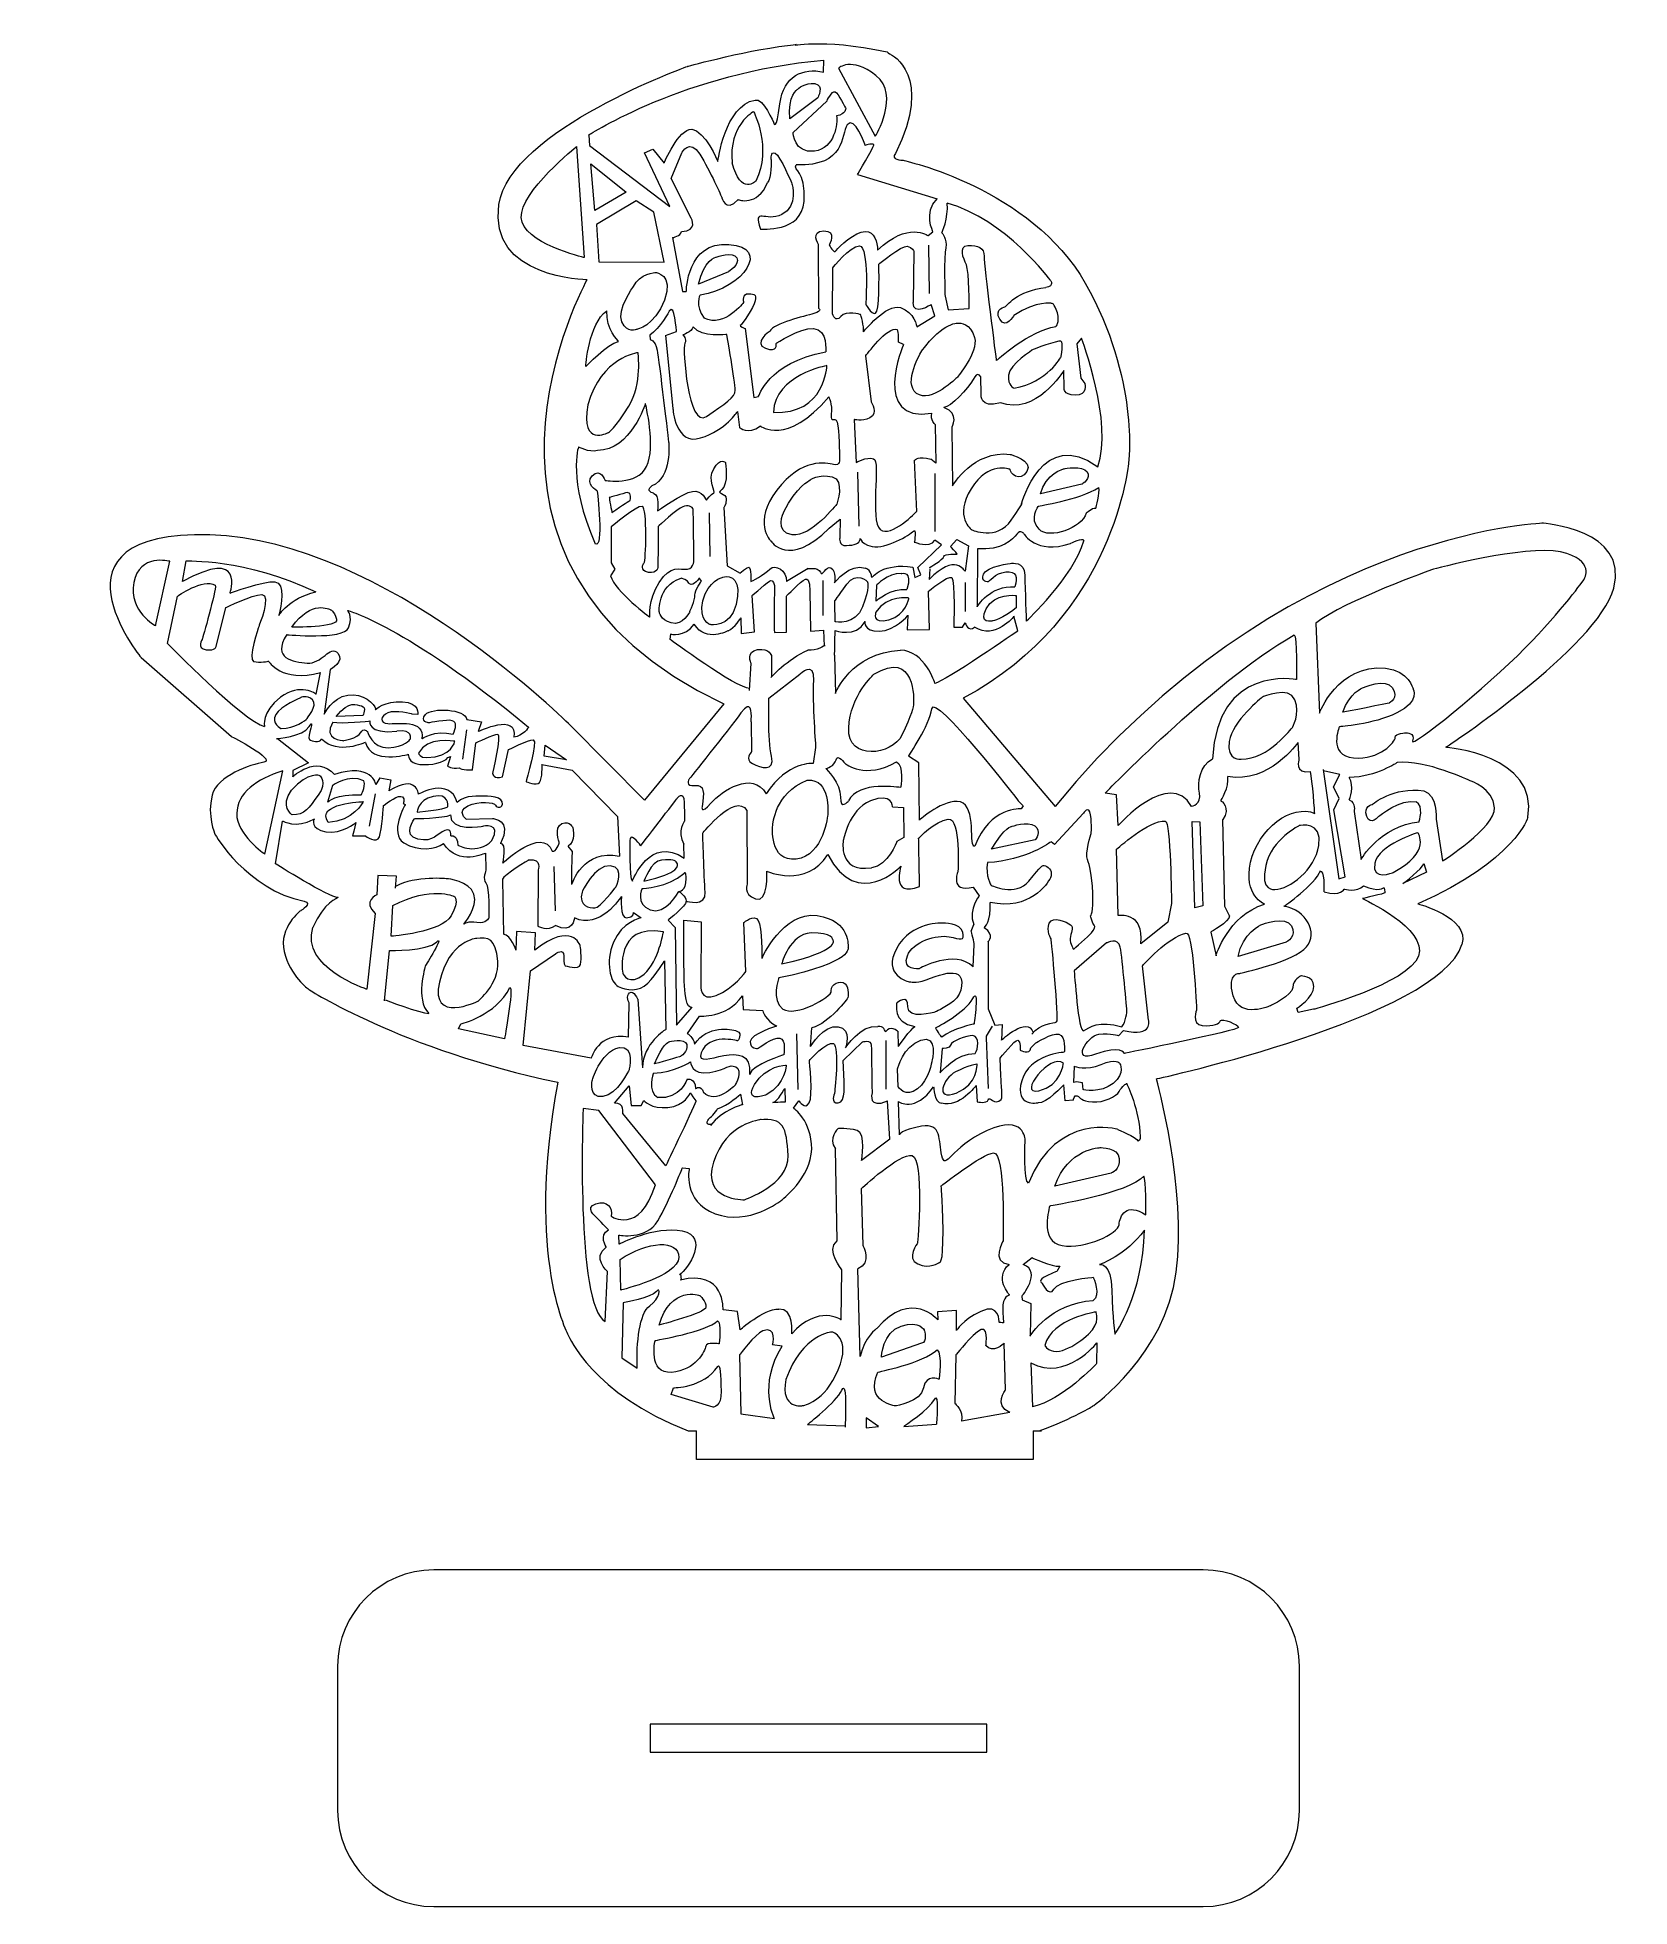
# Model space of a CAD drawing. Header units: centimetres. Extents: x -8.6 to 8, y -12.6 to 6.8.
import ezdxf

# ---------------------------------------------------------------- set-up
doc = ezdxf.new("R2010")
doc.units = ezdxf.units.CM
doc.header["$MEASUREMENT"] = 0
doc.layers.add('Capa 1', color=7, linetype='Continuous')

msp = doc.modelspace()

# ---------------------------------------------------------------- linework, layer by layer
at = {"layer": 'Capa 1', "color": 240, "lineweight": 20}
msp.add_lwpolyline([(-2.2118, -11.04008), (1.2882, -11.04008), (1.2882, -10.75008), (-2.2118, -10.75008), (-2.2118, -11.04008)], close=True, dxfattribs=at)
for points, knots in [([(-2.86809, 4.26426), (-2.86809, 4.26426), (-3.90334, 4.27415), (-3.78428, 5.04805), (-3.78428, 5.04805), (-3.66522, 5.82197), (-1.81975, 6.48343), (-1.81975, 6.48343), (-1.81975, 6.48343), (-1.81975, 6.48343), (-1.14836, 6.66864), (-0.69526, 6.70833)], [0, 0, 0, 0, 0.25, 0.25, 0.25, 0.25, 0.5, 0.5, 0.5, 0.5, 1, 1, 1, 1]), ([(0.25271, 6.63238), (0.26213, 6.61658), (0.29031, 6.60579), (0.29031, 6.60579), (0.29031, 6.60579), (0.29031, 6.60579), (0.74008, 6.3892), (0.3399, 5.57561)], [0, 0, 0, 0, 0.33333333, 0.33333333, 0.33333333, 0.33333333, 1, 1, 1, 1]), ([(-1.12144, 6.13203), (-1.03885, 6.16103), (-0.92631, 5.8906), (-0.92631, 5.8906), (-0.92631, 5.8906), (-0.92631, 5.8906), (-0.89985, 5.79799), (-0.86347, 6.09234), (-0.86347, 6.09234), (-0.82709, 6.38669), (-0.61873, 6.46937), (-0.41037, 6.42307)], [0, 0, 0, 0, 0.25, 0.25, 0.25, 0.25, 0.5, 0.5, 0.5, 0.5, 1, 1, 1, 1]), ([(0.12873, 5.755), (0.12873, 5.755), (-0.25493, 6.46276), (-0.25493, 6.46276), (-0.25493, 6.46276), (-0.25493, 6.46276), (-0.12263, 6.58843), (0.13535, 6.38669), (0.13535, 6.38669), (0.39332, 6.18495), (0.12873, 5.755), (0.12873, 5.755)], [0, 0, 0, 0, 0.25, 0.25, 0.25, 0.25, 0.5, 0.5, 0.5, 0.5, 1, 1, 1, 1]), ([(-0.75936, 5.93692), (-0.75936, 5.93692), (-0.46997, 6.15521), (-0.46997, 6.15521), (-0.46997, 6.15521), (-0.46997, 6.15521), (-0.39721, 6.2875), (-0.49974, 6.30238), (-0.49974, 6.30238), (-0.60227, 6.31726), (-0.67833, 6.24616), (-0.67833, 6.24616), (-0.67833, 6.24616), (-0.67833, 6.24616), (-0.78582, 6.1767), (-0.75936, 5.93692)], [0, 0, 0, 0, 0.2, 0.2, 0.2, 0.2, 0.4, 0.4, 0.4, 0.4, 0.6, 0.6, 0.6, 0.6, 1, 1, 1, 1]), ([(-0.27319, 5.96834), (-0.17563, 5.98488), (-0.17893, 6.04441), (-0.17893, 6.04441), (-0.17893, 6.04441), (-0.17893, 6.04441), (-0.25665, 6.20316), (-0.28972, 6.21804), (-0.28972, 6.21804), (-0.32279, 6.23292), (-0.37571, 6.11882), (-0.37571, 6.11882), (-0.37571, 6.11882), (-0.37571, 6.11882), (-0.72464, 5.79305), (-0.72464, 5.79305), (-0.72464, 5.79305), (-0.72464, 5.79305), (-0.71992, 5.57591), (-0.5047, 5.60123), (-0.5047, 5.60123), (-0.28948, 5.62655), (-0.26326, 5.89227), (-0.27319, 5.96834)], [0, 0, 0, 0, 0.14285714, 0.14285714, 0.14285714, 0.14285714, 0.28571429, 0.28571429, 0.28571429, 0.28571429, 0.42857143, 0.42857143, 0.42857143, 0.42857143, 0.57142857, 0.57142857, 0.57142857, 0.57142857, 0.71428571, 0.71428571, 0.71428571, 0.71428571, 1, 1, 1, 1]), ([(-2.84123, 5.65908), (-2.84123, 5.65908), (-2.00779, 5.02408), (-2.00779, 5.02408), (-2.00779, 5.02408), (-2.00779, 5.02408), (-2.27238, 5.58302), (-2.27238, 5.58302), (-2.27238, 5.58302), (-2.27238, 5.58302), (-2.18308, 5.6227), (-2.18308, 5.6227), (-2.18308, 5.6227), (-2.18308, 5.6227), (-2.06733, 5.47718), (-2.06733, 5.47718), (-2.06733, 5.47718), (-2.06733, 5.47718), (-1.91519, 5.83768), (-1.77959, 5.82776), (-1.77959, 5.82776), (-1.64399, 5.81784), (-1.50838, 5.49372), (-1.50838, 5.49372), (-1.50838, 5.49372), (-1.50838, 5.49372), (-1.43564, 6.07581), (-1.12144, 6.13203)], [0, 0, 0, 0, 0.125, 0.125, 0.125, 0.125, 0.25, 0.25, 0.25, 0.25, 0.375, 0.375, 0.375, 0.375, 0.5, 0.5, 0.5, 0.5, 0.625, 0.625, 0.625, 0.625, 0.75, 0.75, 0.75, 0.75, 1, 1, 1, 1]), ([(-0.05813, 5.35647), (-0.05813, 5.35647), (0.10724, 5.63759), (0.11386, 5.66405), (0.11386, 5.66405), (0.12048, 5.69051), (0.02457, 5.66074), (0.02457, 5.66074), (0.02457, 5.66074), (0.02457, 5.66074), (-0.09121, 5.9799), (-0.16231, 5.87572), (-0.16231, 5.87572), (-0.23341, 5.77154), (-0.17223, 5.43916), (-0.69313, 5.459)], [0, 0, 0, 0, 0.2, 0.2, 0.2, 0.2, 0.4, 0.4, 0.4, 0.4, 0.6, 0.6, 0.6, 0.6, 1, 1, 1, 1]), ([(-2.89746, 4.49491), (-2.89746, 4.49491), (-2.97683, 5.64916), (-2.97683, 5.64916), (-2.97683, 5.64916), (-2.97683, 5.64916), (-3.56222, 5.17952), (-3.5523, 4.91163), (-3.5523, 4.91163), (-3.54238, 4.64374), (-2.89746, 4.49491), (-2.89746, 4.49491)], [0, 0, 0, 0, 0.25, 0.25, 0.25, 0.25, 0.5, 0.5, 0.5, 0.5, 1, 1, 1, 1]), ([(-1.88552, 4.76449), (-1.71188, 4.76945), (-1.78465, 4.90339), (-1.78465, 4.90339), (-1.78465, 4.90339), (-1.78465, 4.90339), (-1.99302, 5.3168), (-1.99302, 5.3168), (-1.99302, 5.3168), (-1.99302, 5.3168), (-1.88388, 5.58469), (-1.88388, 5.58469), (-1.88388, 5.58469), (-1.88388, 5.58469), (-1.80119, 5.73683), (-1.69536, 5.56816), (-1.69536, 5.56816), (-1.58952, 5.39949), (-1.46716, 5.12167), (-1.46716, 5.12167), (-1.46716, 5.12167), (-1.46716, 5.12167), (-1.43388, 4.95297), (-1.29673, 5.09685)], [0, 0, 0, 0, 0.14285714, 0.14285714, 0.14285714, 0.14285714, 0.28571429, 0.28571429, 0.28571429, 0.28571429, 0.42857143, 0.42857143, 0.42857143, 0.42857143, 0.57142857, 0.57142857, 0.57142857, 0.57142857, 0.71428571, 0.71428571, 0.71428571, 0.71428571, 1, 1, 1, 1]), ([(-2.78832, 4.98438), (-2.78832, 4.98438), (-2.4609, 5.17291), (-2.4609, 5.17291), (-2.4609, 5.17291), (-2.4609, 5.17291), (-2.82801, 5.47057), (-2.82801, 5.47057), (-2.82801, 5.47057), (-2.82801, 5.47057), (-2.78832, 4.98438), (-2.78832, 4.98438)], [0, 0, 0, 0, 0.25, 0.25, 0.25, 0.25, 0.5, 0.5, 0.5, 0.5, 1, 1, 1, 1]), ([(-0.95277, 5.51357), (-0.95277, 5.51357), (-0.96268, 5.60618), (-0.91142, 5.57972), (-0.91142, 5.57972), (-0.86016, 5.55326), (-0.73779, 5.26222), (-0.73779, 5.26222), (-0.73779, 5.26222), (-0.73779, 5.26222), (-0.66999, 5.03071), (-0.84197, 4.94306), (-0.84197, 4.94306), (-1.01394, 4.85541), (-1.14456, 5.03235), (-1.0652, 4.79092)], [0, 0, 0, 0, 0.2, 0.2, 0.2, 0.2, 0.4, 0.4, 0.4, 0.4, 0.6, 0.6, 0.6, 0.6, 1, 1, 1, 1]), ([(-1.0652, 4.79092), (-1.0652, 4.79092), (-0.63194, 4.75124), (-0.6121, 5.07866), (-0.6121, 5.07866), (-0.59226, 5.40608), (-0.7295, 5.3945), (-0.69313, 5.459)], [0, 0, 0, 0, 0.33333333, 0.33333333, 0.33333333, 0.33333333, 1, 1, 1, 1]), ([(0.3399, 5.57561), (0.27292, 5.51194), (0.41349, 5.50699), (0.41349, 5.50699), (0.41349, 5.50699), (0.41349, 5.50699), (1.74964, 5.21924), (2.31188, 4.22705), (2.31188, 4.22705), (2.87412, 3.23486), (2.76167, 2.36834), (2.76167, 2.36834), (2.76167, 2.36834), (2.76167, 2.36834), (2.62939, 0.76099), (1.04189, -0.08567)], [0, 0, 0, 0, 0.2, 0.2, 0.2, 0.2, 0.4, 0.4, 0.4, 0.4, 0.6, 0.6, 0.6, 0.6, 1, 1, 1, 1]), ([(-2.06733, 4.44529), (-2.06733, 4.44529), (-2.74532, 4.45191), (-2.74532, 4.45191), (-2.74532, 4.45191), (-2.74532, 4.45191), (-2.76847, 4.83887), (-2.76847, 4.83887), (-2.76847, 4.83887), (-2.76847, 4.83887), (-2.35837, 5.08361), (-2.35837, 5.08361), (-2.35837, 5.08361), (-2.35837, 5.08361), (-2.17316, 4.96786), (-2.17316, 4.96786), (-2.17316, 4.96786), (-2.17316, 4.96786), (-2.06733, 4.44529), (-2.06733, 4.44529)], [0, 0, 0, 0, 0.16666667, 0.16666667, 0.16666667, 0.16666667, 0.33333333, 0.33333333, 0.33333333, 0.33333333, 0.5, 0.5, 0.5, 0.5, 0.66666667, 0.66666667, 0.66666667, 0.66666667, 1, 1, 1, 1]), ([(0.15242, 4.57084), (0.46331, 4.87512), (0.67828, 4.72297), (0.67828, 4.72297), (0.67828, 4.72297), (0.67828, 4.72297), (0.72789, 4.76266), (0.72789, 4.76266), (0.72789, 4.76266), (0.72789, 4.76266), (0.62866, 4.95779), (0.77088, 5.10661)], [0, 0, 0, 0, 0.25, 0.25, 0.25, 0.25, 0.5, 0.5, 0.5, 0.5, 1, 1, 1, 1]), ([(-1.97978, 4.70165), (-1.97978, 4.70165), (-1.87727, 4.14105), (-1.87727, 4.14105), (-1.87727, 4.14105), (-1.87727, 4.14105), (-1.83593, 4.14269), (-1.83593, 4.14269), (-1.83593, 4.14269), (-1.83593, 4.14269), (-1.83262, 4.6636), (-1.39275, 4.63218), (-1.39275, 4.63218), (-0.95288, 4.60076), (-1.23565, 4.17744), (-1.69371, 4.10467)], [0, 0, 0, 0, 0.2, 0.2, 0.2, 0.2, 0.4, 0.4, 0.4, 0.4, 0.6, 0.6, 0.6, 0.6, 1, 1, 1, 1]), ([(-0.45944, 3.9656), (-0.45944, 3.9656), (-0.46275, 4.63037), (-0.46275, 4.63037), (-0.46275, 4.63037), (-0.46275, 4.63037), (-0.54873, 4.76927), (-0.40652, 4.77257), (-0.40652, 4.77257), (-0.26431, 4.77589), (-0.3503, 4.62374), (-0.3503, 4.62374), (-0.3503, 4.62374), (-0.3503, 4.62374), (-0.30069, 4.52783), (-0.27754, 4.56753), (-0.27754, 4.56753), (-0.25439, 4.60722), (-0.0758, 4.76596), (0.02343, 4.76596), (0.02343, 4.76596), (0.12265, 4.76596), (0.14911, 4.65353), (0.15242, 4.57084)], [0, 0, 0, 0, 0.14285714, 0.14285714, 0.14285714, 0.14285714, 0.28571429, 0.28571429, 0.28571429, 0.28571429, 0.42857143, 0.42857143, 0.42857143, 0.42857143, 0.57142857, 0.57142857, 0.57142857, 0.57142857, 0.71428571, 0.71428571, 0.71428571, 0.71428571, 1, 1, 1, 1]), ([(0.82049, 4.75274), (0.82049, 4.75274), (0.88002, 4.68658), (0.86018, 4.59729), (0.86018, 4.59729), (0.84034, 4.508), (0.85357, 4.09458), (0.85357, 4.09458), (0.85357, 4.09458), (0.85357, 4.09458), (0.88664, 3.95237), (0.88664, 3.95237), (0.88664, 3.95237), (0.88664, 3.95237), (1.10492, 3.9656), (1.10492, 3.9656), (1.10492, 3.9656), (1.10492, 3.9656), (1.10493, 4.35255), (1.07516, 4.41869), (1.07516, 4.41869), (1.04539, 4.48485), (0.98916, 4.61712), (1.09169, 4.62044), (1.09169, 4.62044), (1.19421, 4.62374), (1.26368, 4.5973), (1.26037, 4.508), (1.26037, 4.508), (1.25706, 4.41869), (1.38604, 3.4232), (1.38604, 3.4232), (1.38604, 3.4232), (1.38604, 3.4232), (1.73331, 3.7407), (2.00451, 3.77708)], [0, 0, 0, 0, 0.1, 0.1, 0.1, 0.1, 0.2, 0.2, 0.2, 0.2, 0.3, 0.3, 0.3, 0.3, 0.4, 0.4, 0.4, 0.4, 0.5, 0.5, 0.5, 0.5, 0.6, 0.6, 0.6, 0.6, 0.7, 0.7, 0.7, 0.7, 0.8, 0.8, 0.8, 0.8, 1, 1, 1, 1]), ([(-1.70788, 4.21697), (-1.70788, 4.21697), (-1.39865, 4.34596), (-1.39865, 4.34596), (-1.39865, 4.34596), (-1.39865, 4.34596), (-1.27461, 4.42038), (-1.311, 4.49149), (-1.311, 4.49149), (-1.34738, 4.56259), (-1.52433, 4.49975), (-1.52433, 4.49975), (-1.52433, 4.49975), (-1.52433, 4.49975), (-1.65993, 4.46833), (-1.70788, 4.21697)], [0, 0, 0, 0, 0.2, 0.2, 0.2, 0.2, 0.4, 0.4, 0.4, 0.4, 0.6, 0.6, 0.6, 0.6, 1, 1, 1, 1]), ([(0.00523, 3.72246), (0.01515, 3.77867), (-0.02454, 3.90271), (-0.02454, 3.90271), (-0.02454, 3.90271), (-0.02454, 3.90271), (-0.17337, 3.949), (-0.2296, 3.8812), (-0.2296, 3.8812), (-0.28583, 3.81341), (-0.31559, 3.90602), (-0.31559, 3.90602), (-0.31559, 3.90602), (-0.31559, 3.90602), (-0.31228, 4.38724), (-0.31228, 4.38724), (-0.31228, 4.38724), (-0.31228, 4.38724), (-0.13864, 4.61542), (-0.03612, 4.61542), (-0.03612, 4.61542), (0.06641, 4.61542), (0.03003, 4.00688), (0.03003, 4.00688), (0.03003, 4.00688), (0.03003, 4.00688), (0.11602, 3.85804), (0.14579, 3.93741), (0.14579, 3.93741), (0.17556, 4.0168), (0.16563, 4.4269), (0.16563, 4.4269), (0.16563, 4.4269), (0.16563, 4.4269), (0.40374, 4.62535), (0.45998, 4.61212), (0.45998, 4.61212), (0.51621, 4.59889), (0.52942, 4.56086), (0.52942, 4.56086), (0.52942, 4.56086), (0.52942, 4.56086), (0.52116, 4.02673), (0.52116, 4.02673)], [0, 0, 0, 0, 0.08333333, 0.08333333, 0.08333333, 0.08333333, 0.16666667, 0.16666667, 0.16666667, 0.16666667, 0.25, 0.25, 0.25, 0.25, 0.33333333, 0.33333333, 0.33333333, 0.33333333, 0.41666667, 0.41666667, 0.41666667, 0.41666667, 0.5, 0.5, 0.5, 0.5, 0.58333333, 0.58333333, 0.58333333, 0.58333333, 0.66666667, 0.66666667, 0.66666667, 0.66666667, 0.75, 0.75, 0.75, 0.75, 0.83333333, 0.83333333, 0.83333333, 0.83333333, 1, 1, 1, 1]), ([(-2.38494, 4.19562), (-2.38494, 4.19562), (-2.56023, 3.95419), (-2.50566, 3.82686), (-2.50566, 3.82686), (-2.45109, 3.69953), (-2.35187, 3.74749), (-2.35187, 3.74749), (-2.35187, 3.74749), (-2.35187, 3.74749), (-2.16665, 3.77891), (-2.06413, 4.05176), (-2.06413, 4.05176), (-1.96161, 4.32461), (-2.15508, 4.33948), (-2.15508, 4.33948), (-2.15508, 4.33948), (-2.15508, 4.33948), (-2.3221, 4.32957), (-2.38494, 4.19562)], [0, 0, 0, 0, 0.16666667, 0.16666667, 0.16666667, 0.16666667, 0.33333333, 0.33333333, 0.33333333, 0.33333333, 0.5, 0.5, 0.5, 0.5, 0.66666667, 0.66666667, 0.66666667, 0.66666667, 1, 1, 1, 1]), ([(-1.23896, 4.03025), (-1.23896, 4.03025), (-1.25715, 4.12782), (-1.18935, 4.11955), (-1.18935, 4.11955), (-1.12155, 4.11128), (-1.10997, 4.11955), (-1.12155, 4.04679), (-1.12155, 4.04679), (-1.13313, 3.97403), (-1.26541, 3.78881), (-1.27699, 3.78716), (-1.27699, 3.78716), (-1.28857, 3.78551), (-1.22408, 3.7574), (-1.22408, 3.7574), (-1.22408, 3.7574), (-1.22408, 3.7574), (-1.13475, 3.03971), (-1.13475, 3.03971), (-1.13475, 3.03971), (-1.13475, 3.03971), (-1.08514, 3.04963), (-1.08514, 3.04963), (-1.08514, 3.04963), (-1.08514, 3.04963), (-0.99252, 3.3969), (-0.3873, 3.51596)], [0, 0, 0, 0, 0.125, 0.125, 0.125, 0.125, 0.25, 0.25, 0.25, 0.25, 0.375, 0.375, 0.375, 0.375, 0.5, 0.5, 0.5, 0.5, 0.625, 0.625, 0.625, 0.625, 0.75, 0.75, 0.75, 0.75, 1, 1, 1, 1]), ([(1.56794, 3.89283), (1.56794, 3.89283), (1.48526, 3.744), (1.42242, 3.85314), (1.42242, 3.85314), (1.35958, 3.96228), (1.48195, 3.98544), (1.48195, 3.98544), (1.48195, 3.98544), (1.48195, 3.98544), (1.60432, 4.15081), (1.90198, 4.18388)], [0, 0, 0, 0, 0.25, 0.25, 0.25, 0.25, 0.5, 0.5, 0.5, 0.5, 1, 1, 1, 1]), ([(-2.05088, 3.6838), (-2.05088, 3.6838), (-1.93843, 3.72514), (-1.93843, 3.72514), (-1.93843, 3.72514), (-1.93843, 3.72514), (-1.95607, 4.03293), (-2.01284, 3.93846)], [0, 0, 0, 0, 0.33333333, 0.33333333, 0.33333333, 0.33333333, 1, 1, 1, 1]), ([(-0.45944, 3.9656), (-0.45944, 3.9656), (-0.41323, 3.94567), (-0.51079, 3.91426), (-0.51079, 3.91426), (-0.60835, 3.88284), (-0.9242, 3.81338), (-0.96885, 3.72905)], [0, 0, 0, 0, 0.33333333, 0.33333333, 0.33333333, 0.33333333, 1, 1, 1, 1]), ([(0.00523, 3.72246), (0.00523, 3.72246), (0.24379, 4.01962), (0.38931, 3.97464), (0.38931, 3.97464), (0.53483, 3.92966), (0.56128, 3.77356), (0.56128, 3.77356), (0.56128, 3.77356), (0.56128, 3.77356), (0.7465, 3.88997), (0.7465, 3.88997), (0.7465, 3.88997), (0.7465, 3.88997), (0.70946, 4.00639), (0.70946, 4.00639), (0.70946, 4.00639), (0.70946, 4.00639), (0.51887, 3.87763), (0.52116, 4.02673)], [0, 0, 0, 0, 0.16666667, 0.16666667, 0.16666667, 0.16666667, 0.33333333, 0.33333333, 0.33333333, 0.33333333, 0.5, 0.5, 0.5, 0.5, 0.66666667, 0.66666667, 0.66666667, 0.66666667, 1, 1, 1, 1]), ([(2.00451, 3.77708), (2.00451, 3.77708), (2.05081, 3.81677), (2.02105, 3.92094), (2.02105, 3.92094), (1.99129, 4.02513), (1.96152, 4.01851), (1.96152, 4.01851), (1.96152, 4.01851), (1.96152, 4.01851), (1.81267, 4.0516), (1.56794, 3.89283)], [0, 0, 0, 0, 0.25, 0.25, 0.25, 0.25, 0.5, 0.5, 0.5, 0.5, 1, 1, 1, 1]), ([(-1.76588, 3.77372), (-1.67493, 3.65961), (-1.4153, 3.696), (-1.4153, 3.696), (-1.4153, 3.696), (-1.4153, 3.696), (-1.32765, 3.19328), (-1.32765, 3.11722), (-1.32765, 3.11722), (-1.32765, 3.04116), (-1.43018, 2.97831), (-1.62531, 2.84271), (-1.62531, 2.84271), (-1.82044, 2.70711), (-1.87667, 3.55708), (-1.85186, 3.60339), (-1.85186, 3.60339), (-1.82705, 3.6497), (-1.87171, 3.69103), (-1.87171, 3.69103), (-1.87171, 3.69103), (-1.87171, 3.69103), (-1.78572, 3.7175), (-1.76588, 3.77372)], [0, 0, 0, 0, 0.14285714, 0.14285714, 0.14285714, 0.14285714, 0.28571429, 0.28571429, 0.28571429, 0.28571429, 0.42857143, 0.42857143, 0.42857143, 0.42857143, 0.57142857, 0.57142857, 0.57142857, 0.57142857, 0.71428571, 0.71428571, 0.71428571, 0.71428571, 1, 1, 1, 1]), ([(-0.96885, 3.72905), (-0.96885, 3.72905), (-1.14744, 3.60503), (-1.0135, 3.55211), (-1.0135, 3.55211), (-0.87956, 3.49919), (-0.90436, 3.60172), (-0.90436, 3.60172), (-0.90436, 3.60172), (-0.90436, 3.60172), (-0.66127, 3.76379), (-0.51244, 3.75717), (-0.51244, 3.75717), (-0.36361, 3.75055), (-0.3873, 3.51596), (-0.3873, 3.51596)], [0, 0, 0, 0, 0.2, 0.2, 0.2, 0.2, 0.4, 0.4, 0.4, 0.4, 0.6, 0.6, 0.6, 0.6, 1, 1, 1, 1]), ([(0.42034, 3.59018), (0.42034, 3.59018), (0.36897, 3.61495), (0.36897, 3.61495), (0.36897, 3.61495), (0.36897, 3.61495), (0.37889, 3.72078), (0.35574, 3.74724)], [0, 0, 0, 0, 0.33333333, 0.33333333, 0.33333333, 0.33333333, 1, 1, 1, 1]), ([(0.61049, 3.52073), (0.61049, 3.52073), (0.40875, 3.19165), (0.55758, 3.08251), (0.55758, 3.08251), (0.70641, 2.97337), (0.97926, 3.24953), (0.97926, 3.24953), (0.97926, 3.24953), (0.97926, 3.24953), (1.19921, 3.50916), (1.16117, 3.66295), (1.16117, 3.66295), (1.12313, 3.81673), (0.9991, 3.81343), (0.9991, 3.81343), (0.9991, 3.81343), (0.9991, 3.81343), (0.8387, 3.83824), (0.61049, 3.52073)], [0, 0, 0, 0, 0.16666667, 0.16666667, 0.16666667, 0.16666667, 0.33333333, 0.33333333, 0.33333333, 0.33333333, 0.5, 0.5, 0.5, 0.5, 0.66666667, 0.66666667, 0.66666667, 0.66666667, 1, 1, 1, 1]), ([(-2.86049, 2.96349), (-2.72158, 3.4629), (-2.33793, 3.50588), (-2.33793, 3.50588), (-2.33793, 3.50588), (-2.33793, 3.50588), (-2.29164, 3.18839), (-2.43385, 2.95026), (-2.43385, 2.95026), (-2.57606, 2.71213), (-2.64882, 2.67575), (-2.64882, 2.67575), (-2.64882, 2.67575), (-2.64882, 2.67575), (-2.93499, 2.51632), (-2.86049, 2.96349)], [0, 0, 0, 0, 0.2, 0.2, 0.2, 0.2, 0.4, 0.4, 0.4, 0.4, 0.6, 0.6, 0.6, 0.6, 1, 1, 1, 1]), ([(-2.21624, 3.68876), (-2.21624, 3.68876), (-2.21293, 3.64246), (-2.21293, 3.64246), (-2.21293, 3.64246), (-2.21293, 3.64246), (-2.16166, 3.64246), (-2.14017, 3.53332), (-2.14017, 3.53332), (-2.11868, 3.42418), (-2.01946, 2.57089), (-2.01946, 2.57089), (-2.01946, 2.57089), (-2.01946, 2.57089), (-1.98308, 2.2104), (-2.19475, 2.1211)], [0, 0, 0, 0, 0.2, 0.2, 0.2, 0.2, 0.4, 0.4, 0.4, 0.4, 0.6, 0.6, 0.6, 0.6, 1, 1, 1, 1]), ([(-2.05088, 3.6838), (-2.05088, 3.6838), (-1.97588, 2.92705), (-1.97588, 2.92705), (-1.97588, 2.92705), (-1.97588, 2.92705), (-1.95108, 2.53678), (-1.68815, 2.61947), (-1.68815, 2.61947), (-1.42522, 2.70216), (-1.3045, 2.89398), (-1.3045, 2.89398), (-1.3045, 2.89398), (-1.3045, 2.89398), (-1.283, 2.72861), (-1.283, 2.72861), (-1.283, 2.72861), (-1.283, 2.72861), (-1.19537, 2.64593), (-1.06638, 2.74515)], [0, 0, 0, 0, 0.16666667, 0.16666667, 0.16666667, 0.16666667, 0.33333333, 0.33333333, 0.33333333, 0.33333333, 0.5, 0.5, 0.5, 0.5, 0.66666667, 0.66666667, 0.66666667, 0.66666667, 1, 1, 1, 1]), ([(2.44111, 2.31853), (2.60647, 2.77494), (2.27243, 3.65635), (2.27243, 3.65635), (2.27243, 3.65635), (2.27243, 3.65635), (2.22282, 3.59682), (2.22282, 3.59682), (2.22282, 3.59682), (2.22282, 3.59682), (2.26582, 3.23963), (2.26582, 3.23963), (2.26582, 3.23963), (2.26582, 3.23963), (2.30551, 3.18671), (2.30551, 3.18671), (2.30551, 3.18671), (2.30551, 3.18671), (2.33858, 3.05773), (2.20794, 3.06434), (2.20794, 3.06434), (2.0773, 3.07095), (2.09218, 3.1338), (2.09218, 3.1338), (2.09218, 3.1338), (2.09218, 3.1338), (2.08722, 3.32066), (2.08722, 3.32066), (2.08722, 3.32066), (2.08722, 3.32066), (1.79288, 2.84109), (1.42908, 2.98661)], [0, 0, 0, 0, 0.11111111, 0.11111111, 0.11111111, 0.11111111, 0.22222222, 0.22222222, 0.22222222, 0.22222222, 0.33333333, 0.33333333, 0.33333333, 0.33333333, 0.44444444, 0.44444444, 0.44444444, 0.44444444, 0.55555556, 0.55555556, 0.55555556, 0.55555556, 0.66666667, 0.66666667, 0.66666667, 0.66666667, 0.77777778, 0.77777778, 0.77777778, 0.77777778, 1, 1, 1, 1]), ([(1.56963, 3.13874), (1.56963, 3.13874), (1.50185, 3.16025), (1.51342, 3.27269), (1.51342, 3.27269), (1.52499, 3.38513), (1.76808, 3.53892), (1.76808, 3.53892), (1.76808, 3.53892), (1.76808, 3.53892), (2.0244, 3.63649), (2.05747, 3.62657), (2.05747, 3.62657), (2.09054, 3.61665), (2.05912, 3.46286), (2.05912, 3.46286), (2.05912, 3.46286), (2.05912, 3.46286), (1.92352, 3.19827), (1.56963, 3.13874)], [0, 0, 0, 0, 0.16666667, 0.16666667, 0.16666667, 0.16666667, 0.33333333, 0.33333333, 0.33333333, 0.33333333, 0.5, 0.5, 0.5, 0.5, 0.66666667, 0.66666667, 0.66666667, 0.66666667, 1, 1, 1, 1]), ([(-0.93083, 2.88571), (-0.91429, 3.27598), (-0.3752, 3.37188), (-0.3752, 3.37188), (-0.3752, 3.37188), (-0.3752, 3.37188), (-0.39009, 2.8609), (-0.93083, 2.88571)], [0, 0, 0, 0, 0.33333333, 0.33333333, 0.33333333, 0.33333333, 1, 1, 1, 1]), ([(0.02831, 3.47274), (0.02831, 3.47274), (0.08619, 2.99483), (0.08619, 2.99483), (0.08619, 2.99483), (0.08619, 2.99483), (0.16559, 2.87245), (0.07298, 2.82946), (0.07298, 2.82946), (-0.01964, 2.78647), (-0.09076, 2.81294), (-0.09076, 2.81294)], [0, 0, 0, 0, 0.25, 0.25, 0.25, 0.25, 0.5, 0.5, 0.5, 0.5, 1, 1, 1, 1]), ([(1.42908, 2.98661), (1.2108, 2.92212), (1.22898, 3.07094), (1.22898, 3.07094), (1.22898, 3.07094), (1.22898, 3.07094), (1.22403, 3.2545), (1.22403, 3.2545), (1.22403, 3.2545), (1.22403, 3.2545), (1.19427, 3.3223), (1.14631, 3.22804), (1.14631, 3.22804), (1.09835, 3.13378), (0.90817, 2.93699), (0.84203, 2.93699)], [0, 0, 0, 0, 0.2, 0.2, 0.2, 0.2, 0.4, 0.4, 0.4, 0.4, 0.6, 0.6, 0.6, 0.6, 1, 1, 1, 1]), ([(-2.7636, 2.07148), (-2.7636, 2.07148), (-2.89589, 2.14093), (-2.81321, 2.22692), (-2.81321, 2.22692), (-2.73053, 2.31291), (-2.67926, 2.17897), (-2.67926, 2.17897), (-2.67926, 2.17897), (-2.67926, 2.17897), (-2.3502, 2.11943), (-2.24932, 2.32283), (-2.24932, 2.32283), (-2.14844, 2.52623), (-2.2609, 2.97932), (-2.2609, 2.97932), (-2.2609, 2.97932), (-2.2609, 2.97932), (-2.41303, 2.48984), (-2.7603, 2.48984)], [0, 0, 0, 0, 0.16666667, 0.16666667, 0.16666667, 0.16666667, 0.33333333, 0.33333333, 0.33333333, 0.33333333, 0.5, 0.5, 0.5, 0.5, 0.66666667, 0.66666667, 0.66666667, 0.66666667, 1, 1, 1, 1]), ([(-0.35536, 3.04776), (-0.35536, 3.04776), (-0.31732, 2.97501), (-0.3289, 2.86421), (-0.3289, 2.86421), (-0.34048, 2.75341), (-0.27433, 2.87579), (-0.25945, 2.74515), (-0.25945, 2.74515), (-0.24457, 2.61451), (-0.24291, 2.40449), (-0.24291, 2.40449), (-0.24291, 2.40449), (-0.24291, 2.40449), (-0.23299, 2.32181), (-0.30575, 2.34331), (-0.30575, 2.34331), (-0.37851, 2.36481), (-0.63648, 2.41608), (-0.89445, 2.07873), (-0.89445, 2.07873), (-1.15242, 1.74138), (-0.95729, 1.54956), (-0.95729, 1.54956), (-0.95729, 1.54956), (-0.95729, 1.54956), (-0.77539, 1.25852), (-0.35205, 1.68185)], [0, 0, 0, 0, 0.125, 0.125, 0.125, 0.125, 0.25, 0.25, 0.25, 0.25, 0.375, 0.375, 0.375, 0.375, 0.5, 0.5, 0.5, 0.5, 0.625, 0.625, 0.625, 0.625, 0.75, 0.75, 0.75, 0.75, 1, 1, 1, 1]), ([(0.74943, 2.76005), (0.74943, 2.76005), (0.75929, 2.35744), (0.75929, 2.35744), (0.75929, 2.35744), (0.75929, 2.35744), (0.70465, 2.39785), (0.70465, 2.39785)], [0, 0, 0, 0, 0.33333333, 0.33333333, 0.33333333, 0.33333333, 1, 1, 1, 1]), ([(0.92306, 2.73029), (0.92306, 2.73029), (0.93286, 2.12334), (0.93286, 2.12334), (0.93286, 2.12334), (0.93286, 2.12334), (1.15115, 2.49707), (1.52982, 2.44911)], [0, 0, 0, 0, 0.33333333, 0.33333333, 0.33333333, 0.33333333, 1, 1, 1, 1]), ([(1.53148, 2.29367), (1.53148, 2.29367), (1.30492, 2.38296), (1.12467, 2.09192), (1.12467, 2.09192), (0.94444, 1.80088), (1.12965, 1.66528), (1.12965, 1.66528), (1.12965, 1.66528), (1.12965, 1.66528), (1.39257, 1.54787), (1.5414, 1.7645), (1.5414, 1.7645), (1.69023, 1.98113), (1.64889, 1.93648), (1.64889, 1.93648), (1.64889, 1.93648), (1.64889, 1.93648), (1.86906, 2.74358), (2.44111, 2.31853)], [0, 0, 0, 0, 0.16666667, 0.16666667, 0.16666667, 0.16666667, 0.33333333, 0.33333333, 0.33333333, 0.33333333, 0.5, 0.5, 0.5, 0.5, 0.66666667, 0.66666667, 0.66666667, 0.66666667, 1, 1, 1, 1]), ([(-2.7603, 2.48984), (-2.8496, 2.46339), (-2.95709, 2.52787), (-2.95709, 2.52787), (-2.95709, 2.52787), (-2.95709, 2.52787), (-3.0745, 2.18555), (-2.78346, 1.52078)], [0, 0, 0, 0, 0.33333333, 0.33333333, 0.33333333, 0.33333333, 1, 1, 1, 1]), ([(-2.17491, 2.04337), (-2.11042, 2.03675), (-2.13687, 1.86147), (-2.13687, 1.86147), (-2.13687, 1.86147), (-2.13687, 1.86147), (-1.87395, 2.04999), (-1.77142, 2.06487), (-1.77142, 2.06487), (-1.66889, 2.07975), (-1.62754, 1.97226), (-1.62754, 1.97226), (-1.62754, 1.97226), (-1.62754, 1.97226), (-1.57958, 2.04006), (-1.55147, 2.04833), (-1.55147, 2.04833), (-1.52336, 2.0566), (-1.62257, 2.17896), (-1.55147, 2.29968), (-1.55147, 2.29968), (-1.48037, 2.4204), (-1.4291, 2.36583), (-1.4291, 2.36583), (-1.4291, 2.36583), (-1.4291, 2.36583), (-1.39438, 2.13431), (-1.46714, 2.08305), (-1.46714, 2.08305), (-1.5399, 2.03179), (-1.41585, 2.05495), (-1.42083, 1.98384), (-1.42083, 1.98384), (-1.4258, 1.91273), (-1.44564, 1.89619), (-1.44564, 1.89619), (-1.44564, 1.89619), (-1.44564, 1.89619), (-1.4109, 1.29096), (-1.4109, 1.29096)], [0, 0, 0, 0, 0.09090909, 0.09090909, 0.09090909, 0.09090909, 0.18181818, 0.18181818, 0.18181818, 0.18181818, 0.27272727, 0.27272727, 0.27272727, 0.27272727, 0.36363636, 0.36363636, 0.36363636, 0.36363636, 0.45454545, 0.45454545, 0.45454545, 0.45454545, 0.54545455, 0.54545455, 0.54545455, 0.54545455, 0.63636364, 0.63636364, 0.63636364, 0.63636364, 0.72727273, 0.72727273, 0.72727273, 0.72727273, 0.81818182, 0.81818182, 0.81818182, 0.81818182, 1, 1, 1, 1]), ([(-0.06926, 2.3648), (-0.06926, 2.3648), (0.03493, 2.42595), (0.111, 2.40446), (0.111, 2.40446), (0.18707, 2.38297), (0.06802, 1.75954), (0.18046, 1.66859), (0.18046, 1.66859), (0.2929, 1.57764), (0.55914, 1.8571), (0.55914, 1.8571), (0.55914, 1.8571), (0.55914, 1.8571), (0.53765, 2.38793), (0.53765, 2.38793), (0.53765, 2.38793), (0.53765, 2.38793), (0.57733, 2.43919), (0.70465, 2.39785)], [0, 0, 0, 0, 0.16666667, 0.16666667, 0.16666667, 0.16666667, 0.33333333, 0.33333333, 0.33333333, 0.33333333, 0.5, 0.5, 0.5, 0.5, 0.66666667, 0.66666667, 0.66666667, 0.66666667, 1, 1, 1, 1]), ([(1.52982, 2.44911), (1.52982, 2.44911), (1.77457, 2.38793), (1.70346, 2.27052), (1.70346, 2.27052), (1.63235, 2.15311), (1.52321, 2.25729), (1.53148, 2.29367)], [0, 0, 0, 0, 0.33333333, 0.33333333, 0.33333333, 0.33333333, 1, 1, 1, 1]), ([(1.84569, 2.03735), (1.84569, 2.03735), (2.27563, 2.13822), (2.27563, 2.13822), (2.27563, 2.13822), (2.27563, 2.13822), (2.37817, 2.20106), (2.33021, 2.26886), (2.33021, 2.26886), (2.28225, 2.33666), (2.09373, 2.30028), (2.09373, 2.30028), (2.09373, 2.30028), (2.09373, 2.30028), (1.89364, 2.25067), (1.84569, 2.03735)], [0, 0, 0, 0, 0.2, 0.2, 0.2, 0.2, 0.4, 0.4, 0.4, 0.4, 0.6, 0.6, 0.6, 0.6, 1, 1, 1, 1]), ([(-0.82332, 1.85214), (-0.82332, 1.85214), (-0.92584, 1.63716), (-0.73402, 1.61236), (-0.73402, 1.61236), (-0.5422, 1.58756), (-0.271, 1.93317), (-0.271, 1.93317), (-0.271, 1.93317), (-0.271, 1.93317), (-0.18501, 2.18123), (-0.32061, 2.21595), (-0.32061, 2.21595), (-0.45621, 2.25067), (-0.55377, 2.17957), (-0.55377, 2.17957), (-0.55377, 2.17957), (-0.55377, 2.17957), (-0.69103, 2.11342), (-0.82332, 1.85214)], [0, 0, 0, 0, 0.16666667, 0.16666667, 0.16666667, 0.16666667, 0.33333333, 0.33333333, 0.33333333, 0.33333333, 0.5, 0.5, 0.5, 0.5, 0.66666667, 0.66666667, 0.66666667, 0.66666667, 1, 1, 1, 1]), ([(-2.60901, 1.84573), (-2.61397, 1.85399), (-2.63712, 1.99952), (-2.63712, 1.99952), (-2.63712, 1.99952), (-2.63712, 1.99952), (-2.48995, 2.04416), (-2.44695, 2.05243), (-2.44695, 2.05243), (-2.40395, 2.0607), (-2.41884, 1.97306), (-2.41884, 1.97306), (-2.41884, 1.97306), (-2.41884, 1.97306), (-2.49656, 1.92676), (-2.60901, 1.84573)], [0, 0, 0, 0, 0.2, 0.2, 0.2, 0.2, 0.4, 0.4, 0.4, 0.4, 0.6, 0.6, 0.6, 0.6, 1, 1, 1, 1]), ([(2.32028, 1.83891), (2.28059, 1.68347), (1.93664, 1.5611), (1.8308, 1.67024), (1.8308, 1.67024), (1.72496, 1.77938), (1.82419, 1.91167), (1.82419, 1.91167), (1.82419, 1.91167), (1.82419, 1.91167), (2.24092, 1.9745), (2.45258, 2.10349)], [0, 0, 0, 0, 0.25, 0.25, 0.25, 0.25, 0.5, 0.5, 0.5, 0.5, 1, 1, 1, 1]), ([(-2.62389, 1.18757), (-2.62389, 1.18757), (-2.57758, 1.25702), (-2.57758, 1.25702), (-2.57758, 1.25702), (-2.57758, 1.25702), (-2.61893, 1.32317), (-2.61893, 1.32317), (-2.61893, 1.32317), (-2.61893, 1.32317), (-2.61562, 1.69689), (-2.61562, 1.69689), (-2.61562, 1.69689), (-2.61562, 1.69689), (-2.35269, 1.91848), (-2.29481, 1.90856), (-2.29481, 1.90856), (-2.23693, 1.89864), (-2.25843, 1.32647), (-2.27331, 1.32151), (-2.27331, 1.32151), (-2.28819, 1.31655), (-2.32457, 1.23551), (-2.22866, 1.22229), (-2.22866, 1.22229), (-2.13275, 1.20907), (-2.1311, 1.27852), (-2.1311, 1.28844), (-2.1311, 1.28844), (-2.1311, 1.29836), (-2.12779, 1.7002), (-2.12779, 1.7002), (-2.12779, 1.7002), (-2.12779, 1.7002), (-1.9244, 1.88871), (-1.87313, 1.90525), (-1.87313, 1.90525), (-1.82186, 1.92179), (-1.76895, 1.91187), (-1.76564, 1.87549), (-1.76564, 1.87549), (-1.76233, 1.83911), (-1.75737, 1.36616), (-1.75737, 1.36616), (-1.75737, 1.36616), (-1.75737, 1.36616), (-1.7491, 1.26364), (-1.82517, 1.25537), (-1.82517, 1.25537), (-1.90124, 1.2471), (-1.99716, 1.30993), (-2.11787, 1.11811), (-2.11787, 1.11811), (-2.23858, 0.92629), (-2.21381, 0.75595), (-2.21381, 0.75595), (-2.21381, 0.75595), (-2.21381, 0.75595), (-2.57596, 1.02219), (-2.62389, 1.18757)], [0, 0, 0, 0, 0.0625, 0.0625, 0.0625, 0.0625, 0.125, 0.125, 0.125, 0.125, 0.1875, 0.1875, 0.1875, 0.1875, 0.25, 0.25, 0.25, 0.25, 0.3125, 0.3125, 0.3125, 0.3125, 0.375, 0.375, 0.375, 0.375, 0.4375, 0.4375, 0.4375, 0.4375, 0.5, 0.5, 0.5, 0.5, 0.5625, 0.5625, 0.5625, 0.5625, 0.625, 0.625, 0.625, 0.625, 0.6875, 0.6875, 0.6875, 0.6875, 0.75, 0.75, 0.75, 0.75, 0.8125, 0.8125, 0.8125, 0.8125, 0.875, 0.875, 0.875, 0.875, 1, 1, 1, 1]), ([(-0.35205, 1.68185), (-0.35205, 1.68185), (-0.23795, 1.7761), (-0.23795, 1.7761), (-0.23795, 1.7761), (-0.23795, 1.7761), (-0.241, 1.59585), (-0.241, 1.59585), (-0.241, 1.59585), (-0.241, 1.59585), (-0.24125, 1.58097), (-0.24125, 1.58097), (-0.24125, 1.58097), (-0.24125, 1.58097), (-0.25613, 1.49662), (-0.1718, 1.50159), (-0.1718, 1.50159), (-0.08747, 1.50656), (-0.03621, 1.51978), (-0.02959, 1.56443), (-0.02959, 1.56443), (-0.02297, 1.60908), (-0.05108, 1.52309), (0.09445, 1.49167), (0.09445, 1.49167), (0.23997, 1.46025), (0.48801, 1.61405), (0.5244, 1.65208), (0.5244, 1.65208), (0.56078, 1.69011), (0.53432, 1.53797), (0.53432, 1.53797), (0.53432, 1.53797), (0.53432, 1.53797), (0.68975, 1.46852), (0.74763, 1.55782)], [0, 0, 0, 0, 0.1, 0.1, 0.1, 0.1, 0.2, 0.2, 0.2, 0.2, 0.3, 0.3, 0.3, 0.3, 0.4, 0.4, 0.4, 0.4, 0.5, 0.5, 0.5, 0.5, 0.6, 0.6, 0.6, 0.6, 0.7, 0.7, 0.7, 0.7, 0.8, 0.8, 0.8, 0.8, 1, 1, 1, 1]), ([(-6.78981, 1.61423), (-8.58237, 1.65392), (-7.50418, 0.33761), (-7.50418, 0.33761), (-7.50418, 0.33761), (-7.50418, 0.33761), (-6.56493, -0.4826), (-6.56493, -0.4826), (-6.56493, -0.4826), (-6.56493, -0.4826), (-6.09199, -0.72403), (-6.22759, -0.75049), (-6.22759, -0.75049), (-6.36319, -0.77695), (-6.71376, -0.88609), (-6.76668, -1.09445), (-6.76668, -1.09445), (-6.8196, -1.30281), (-6.73691, -1.49795), (-6.73691, -1.49795), (-6.73691, -1.49795), (-6.73691, -1.49795), (-6.4062, -2.07672), (-5.80757, -2.19578)], [0, 0, 0, 0, 0.14285714, 0.14285714, 0.14285714, 0.14285714, 0.28571429, 0.28571429, 0.28571429, 0.28571429, 0.42857143, 0.42857143, 0.42857143, 0.42857143, 0.57142857, 0.57142857, 0.57142857, 0.57142857, 0.71428571, 0.71428571, 0.71428571, 0.71428571, 1, 1, 1, 1]), ([(-1.4452, -0.14525), (-1.4452, -0.14525), (-2.27203, -1.14405), (-2.27203, -1.14405), (-2.27203, -1.14405), (-2.27203, -1.14405), (-3.03933, -0.37015), (-3.03933, -0.37015), (-3.03933, -0.37015), (-3.03933, -0.37015), (-4.95757, 1.5547), (-6.78981, 1.61423)], [0, 0, 0, 0, 0.25, 0.25, 0.25, 0.25, 0.5, 0.5, 0.5, 0.5, 1, 1, 1, 1]), ([(0.51942, 1.2783), (0.51942, 1.2783), (0.53883, 1.17117), (0.53883, 1.17117), (0.53883, 1.17117), (0.53883, 1.17117), (0.60332, 1.19598), (0.60332, 1.19598), (0.60332, 1.19598), (0.60332, 1.19598), (0.57191, 1.27205), (0.57191, 1.27205), (0.57191, 1.27205), (0.57191, 1.27205), (0.81665, 1.50852), (0.81665, 1.50852), (0.81665, 1.50852), (0.81665, 1.50852), (0.74648, 1.55609), (0.74648, 1.55609)], [0, 0, 0, 0, 0.16666667, 0.16666667, 0.16666667, 0.16666667, 0.33333333, 0.33333333, 0.33333333, 0.33333333, 0.5, 0.5, 0.5, 0.5, 0.66666667, 0.66666667, 0.66666667, 0.66666667, 1, 1, 1, 1]), ([(0.97871, 1.41261), (0.97044, 1.42914), (0.91091, 1.49033), (0.91091, 1.49033), (0.91091, 1.49033), (0.91091, 1.49033), (0.97705, 1.56309), (0.97705, 1.56309), (0.97705, 1.56309), (0.97705, 1.56309), (1.09612, 1.4986), (1.09612, 1.4986), (1.09612, 1.4986), (1.09612, 1.4986), (1.06139, 1.23401), (1.06139, 1.23401), (1.06139, 1.23401), (1.06139, 1.23401), (0.95556, 1.4308), (0.68932, 1.14802)], [0, 0, 0, 0, 0.16666667, 0.16666667, 0.16666667, 0.16666667, 0.33333333, 0.33333333, 0.33333333, 0.33333333, 0.5, 0.5, 0.5, 0.5, 0.66666667, 0.66666667, 0.66666667, 0.66666667, 1, 1, 1, 1]), ([(1.67206, 1.62635), (1.67206, 1.62635), (1.63938, 1.66975), (1.60052, 1.62097), (1.60052, 1.62097), (1.56166, 1.57219), (1.43763, 1.44237), (1.18958, 1.46883)], [0, 0, 0, 0, 0.33333333, 0.33333333, 0.33333333, 0.33333333, 1, 1, 1, 1]), ([(6.91212, -1.3226), (7.03118, -0.67437), (6.05884, -0.595), (6.05884, -0.595), (6.05884, -0.595), (6.05884, -0.595), (7.63975, 0.44349), (7.80511, 1.05865), (7.80511, 1.05865), (7.97047, 1.67381), (7.06427, 1.73334), (7.06427, 1.73334), (7.06427, 1.73334), (7.06427, 1.73334), (4.33906, 1.64737), (1.99749, -1.21013)], [0, 0, 0, 0, 0.2, 0.2, 0.2, 0.2, 0.4, 0.4, 0.4, 0.4, 0.6, 0.6, 0.6, 0.6, 1, 1, 1, 1]), ([(-7.20564, 1.33797), (-7.20564, 1.33797), (-7.35281, 0.66824), (-7.35281, 0.66824), (-7.35281, 0.66824), (-7.35281, 0.66824), (-7.63393, 0.81211), (-7.57936, 1.11638), (-7.57936, 1.11638), (-7.52479, 1.42065), (-7.20564, 1.33797), (-7.20564, 1.33797)], [0, 0, 0, 0, 0.25, 0.25, 0.25, 0.25, 0.5, 0.5, 0.5, 0.5, 1, 1, 1, 1]), ([(-7.075, 1.1263), (-7.075, 1.1263), (-7.03697, 1.34128), (-7.03697, 1.34128), (-7.03697, 1.34128), (-7.03697, 1.34128), (-6.42347, 1.37104), (-5.68759, 1.01881)], [0, 0, 0, 0, 0.33333333, 0.33333333, 0.33333333, 0.33333333, 1, 1, 1, 1]), ([(0.69262, 1.2737), (0.69262, 1.2737), (0.83401, 1.35391), (0.84145, 1.38698), (0.84145, 1.38698), (0.84889, 1.42005), (0.97871, 1.41261), (0.97871, 1.41261)], [0, 0, 0, 0, 0.33333333, 0.33333333, 0.33333333, 0.33333333, 1, 1, 1, 1]), ([(1.18958, 1.46883), (1.18958, 1.46883), (1.18708, 0.86525), (1.18708, 0.86525), (1.18708, 0.86525), (1.18708, 0.86525), (1.32497, 1.09604), (1.58065, 1.07196)], [0, 0, 0, 0, 0.33333333, 0.33333333, 0.33333333, 0.33333333, 1, 1, 1, 1]), ([(1.30328, 1.12364), (1.30328, 1.12364), (1.22225, 1.11867), (1.25366, 1.20301), (1.25366, 1.20301), (1.28509, 1.28735), (1.54305, 1.31711), (1.54305, 1.31711), (1.54305, 1.31711), (1.54305, 1.31711), (1.68197, 1.34027), (1.68362, 1.19309), (1.68362, 1.19309), (1.68527, 1.04591), (1.6985, 0.71684), (1.6985, 0.71684), (1.6985, 0.71684), (1.6985, 0.71684), (2.18963, 1.1716), (2.29547, 1.55194)], [0, 0, 0, 0, 0.16666667, 0.16666667, 0.16666667, 0.16666667, 0.33333333, 0.33333333, 0.33333333, 0.33333333, 0.5, 0.5, 0.5, 0.5, 0.66666667, 0.66666667, 0.66666667, 0.66666667, 1, 1, 1, 1]), ([(4.95388, -0.38173), (4.95388, -0.38173), (4.82687, -0.67938), (5.10072, -0.70452), (5.10072, -0.70452), (5.37456, -0.72966), (5.53332, -0.53915), (5.53332, -0.49285), (5.53332, -0.49285), (5.53332, -0.44655), (5.64709, -0.44523), (5.64709, -0.44523), (5.64709, -0.44523), (5.64709, -0.44523), (5.7463, -0.43993), (5.71322, -0.52989), (5.71322, -0.52989), (5.68016, -0.61985), (6.48845, 0.03233), (6.88268, 0.4345), (6.88268, 0.4345), (7.27691, 0.83667), (7.49649, 1.14887), (7.49649, 1.14887), (7.49649, 1.14887), (7.49649, 1.14887), (7.62348, 1.35525), (7.25307, 1.43462), (7.25307, 1.43462), (6.88266, 1.51399), (5.92221, 1.25205), (5.92221, 1.25205), (5.92221, 1.25205), (5.92221, 1.25205), (5.00684, 0.92666), (4.70914, 0.69645)], [0, 0, 0, 0, 0.1, 0.1, 0.1, 0.1, 0.2, 0.2, 0.2, 0.2, 0.3, 0.3, 0.3, 0.3, 0.4, 0.4, 0.4, 0.4, 0.5, 0.5, 0.5, 0.5, 0.6, 0.6, 0.6, 0.6, 0.7, 0.7, 0.7, 0.7, 0.8, 0.8, 0.8, 0.8, 1, 1, 1, 1]), ([(-7.22879, 0.48303), (-7.22879, 0.48303), (-7.12626, 0.97416), (-7.12626, 0.97416), (-7.12626, 0.97416), (-7.12626, 0.97416), (-6.86167, 1.166), (-6.73269, 1.08827)], [0, 0, 0, 0, 0.33333333, 0.33333333, 0.33333333, 0.33333333, 1, 1, 1, 1]), ([(-1.45815, 1.17264), (-1.45815, 1.17264), (-1.61194, 1.13792), (-1.66321, 0.9279), (-1.66321, 0.9279), (-1.71448, 0.71788), (-1.58549, 0.67985), (-1.58549, 0.67985), (-1.58549, 0.67985), (-1.58549, 0.67985), (-1.38209, 0.63685), (-1.31925, 0.88821), (-1.31925, 0.88821), (-1.25641, 1.13957), (-1.36721, 1.20572), (-1.45815, 1.17264)], [0, 0, 0, 0, 0.2, 0.2, 0.2, 0.2, 0.4, 0.4, 0.4, 0.4, 0.6, 0.6, 0.6, 0.6, 1, 1, 1, 1]), ([(-1.4109, 1.29096), (-1.4109, 1.29096), (-1.2779, 1.21563), (-1.2779, 1.21563), (-1.2779, 1.21563), (-1.2779, 1.21563), (-1.21177, 1.27516), (-1.18696, 1.27681), (-1.18696, 1.27681), (-1.16215, 1.27846), (-1.16381, 1.12633), (-1.16381, 1.12633), (-1.16381, 1.12633), (-1.16381, 1.12633), (-1.02159, 1.2024), (-0.96702, 1.25697), (-0.96702, 1.25697), (-0.91245, 1.31154), (-0.78842, 1.24539), (-0.79504, 1.12798)], [0, 0, 0, 0, 0.16666667, 0.16666667, 0.16666667, 0.16666667, 0.33333333, 0.33333333, 0.33333333, 0.33333333, 0.5, 0.5, 0.5, 0.5, 0.66666667, 0.66666667, 0.66666667, 0.66666667, 1, 1, 1, 1]), ([(-1.40215, 0.61662), (-1.3315, 0.64522), (-1.26853, 0.75156), (-1.26853, 0.75156), (-1.26853, 0.75156), (-1.26853, 0.75156), (-1.26721, 0.5862), (-1.26721, 0.5862), (-1.26721, 0.5862), (-1.26721, 0.5862), (-1.12565, 0.60472), (-1.12565, 0.60472), (-1.12565, 0.60472), (-1.12565, 0.60472), (-1.15079, 0.98175), (-1.15079, 0.98175), (-1.15079, 0.98175), (-1.15079, 0.98175), (-0.97487, 1.13784), (-0.95635, 1.13917), (-0.95635, 1.13917), (-0.93783, 1.1405), (-0.91402, 1.11007), (-0.91931, 1.03863), (-0.91931, 1.03863), (-0.9246, 0.96719), (-0.92195, 0.62984), (-0.92195, 0.62984), (-0.92195, 0.62984), (-0.92195, 0.62984), (-0.92063, 0.59677), (-0.92063, 0.59677), (-0.92063, 0.59677), (-0.92063, 0.59677), (-0.79495, 0.60074), (-0.79495, 0.60074), (-0.79495, 0.60074), (-0.79495, 0.60074), (-0.79628, 0.97381), (-0.79628, 0.97381), (-0.79628, 0.97381), (-0.79628, 0.97381), (-0.64679, 1.13388), (-0.59784, 1.1524), (-0.59784, 1.1524), (-0.54889, 1.17092), (-0.55286, 1.03202), (-0.55286, 1.03202), (-0.55286, 1.03202), (-0.55286, 1.03202), (-0.5436, 0.61), (-0.5436, 0.61), (-0.5436, 0.61), (-0.5436, 0.61), (-0.40866, 0.62191), (-0.40866, 0.62191), (-0.40866, 0.62191), (-0.40866, 0.62191), (-0.4042, 0.45667), (-0.4042, 0.45667)], [0, 0, 0, 0, 0.0625, 0.0625, 0.0625, 0.0625, 0.125, 0.125, 0.125, 0.125, 0.1875, 0.1875, 0.1875, 0.1875, 0.25, 0.25, 0.25, 0.25, 0.3125, 0.3125, 0.3125, 0.3125, 0.375, 0.375, 0.375, 0.375, 0.4375, 0.4375, 0.4375, 0.4375, 0.5, 0.5, 0.5, 0.5, 0.5625, 0.5625, 0.5625, 0.5625, 0.625, 0.625, 0.625, 0.625, 0.6875, 0.6875, 0.6875, 0.6875, 0.75, 0.75, 0.75, 0.75, 0.8125, 0.8125, 0.8125, 0.8125, 0.875, 0.875, 0.875, 0.875, 1, 1, 1, 1]), ([(-0.57841, 1.2586), (-0.57841, 1.2586), (-0.46763, 1.28507), (-0.44282, 1.22389), (-0.44282, 1.22389), (-0.41801, 1.16271), (-0.38824, 1.30161), (-0.33202, 1.26854), (-0.33202, 1.26854), (-0.2758, 1.23547), (-0.29564, 1.11475), (-0.29564, 1.11475), (-0.29564, 1.11475), (-0.29564, 1.11475), (-0.13358, 1.32477), (0.02518, 1.26689)], [0, 0, 0, 0, 0.2, 0.2, 0.2, 0.2, 0.4, 0.4, 0.4, 0.4, 0.6, 0.6, 0.6, 0.6, 1, 1, 1, 1]), ([(-0.2925, 0.92773), (-0.2925, 0.92773), (-0.29218, 0.90623), (-0.29218, 0.90623), (-0.29218, 0.90623), (-0.29218, 0.90623), (-0.2892, 0.70944), (-0.2892, 0.70944), (-0.2892, 0.70944), (-0.2892, 0.70944), (-0.07919, 0.6648), (-0.00312, 0.86489), (-0.00312, 0.86489), (0.07296, 1.06498), (0.04816, 1.12451), (0.04816, 1.12451), (0.04816, 1.12451), (0.04816, 1.12451), (-0.06761, 1.24193), (-0.16683, 1.09971), (-0.16683, 1.09971), (-0.26605, 0.95749), (-0.2925, 0.92773), (-0.2925, 0.92773)], [0, 0, 0, 0, 0.14285714, 0.14285714, 0.14285714, 0.14285714, 0.28571429, 0.28571429, 0.28571429, 0.28571429, 0.42857143, 0.42857143, 0.42857143, 0.42857143, 0.57142857, 0.57142857, 0.57142857, 0.57142857, 0.71428571, 0.71428571, 0.71428571, 0.71428571, 1, 1, 1, 1]), ([(0.02167, 0.71109), (0.02167, 0.71109), (0.00016, 0.60856), (0.16884, 0.61187), (0.16884, 0.61187), (0.33752, 0.61518), (0.46816, 0.77724), (0.46816, 0.77724), (0.46816, 0.77724), (0.46816, 0.77724), (0.46154, 0.62676), (0.46154, 0.62676), (0.46154, 0.62676), (0.46154, 0.62676), (0.6914, 0.62841), (0.6914, 0.62841), (0.6914, 0.62841), (0.6914, 0.62841), (0.68147, 1.02694), (0.68147, 1.02694), (0.68147, 1.02694), (0.68147, 1.02694), (0.88652, 1.19562), (0.92291, 1.16916), (0.92291, 1.16916), (0.9593, 1.1427), (0.94441, 0.65156), (0.94441, 0.65156), (0.94441, 0.65156), (0.94441, 0.65156), (1.03536, 0.65321), (1.03536, 0.65321), (1.03536, 0.65321), (1.03536, 0.65321), (1.06182, 0.69786), (1.06182, 0.69786), (1.06182, 0.69786), (1.06182, 0.69786), (1.0982, 0.59699), (1.16104, 0.65156)], [0, 0, 0, 0, 0.09090909, 0.09090909, 0.09090909, 0.09090909, 0.18181818, 0.18181818, 0.18181818, 0.18181818, 0.27272727, 0.27272727, 0.27272727, 0.27272727, 0.36363636, 0.36363636, 0.36363636, 0.36363636, 0.45454545, 0.45454545, 0.45454545, 0.45454545, 0.54545455, 0.54545455, 0.54545455, 0.54545455, 0.63636364, 0.63636364, 0.63636364, 0.63636364, 0.72727273, 0.72727273, 0.72727273, 0.72727273, 0.81818182, 0.81818182, 0.81818182, 0.81818182, 1, 1, 1, 1]), ([(0.3987, 1.2105), (0.25317, 1.21381), (0.14073, 1.08647), (0.14073, 1.08647), (0.14073, 1.08647), (0.14073, 1.08647), (0.13577, 0.92607), (0.13577, 0.92607), (0.13577, 0.92607), (0.13577, 0.92607), (0.29618, 1.06332), (0.45493, 1.04513)], [0, 0, 0, 0, 0.25, 0.25, 0.25, 0.25, 0.5, 0.5, 0.5, 0.5, 1, 1, 1, 1]), ([(1.30328, 1.12364), (1.30328, 1.12364), (1.37392, 1.21582), (1.48473, 1.2274), (1.48473, 1.2274), (1.59553, 1.23898), (1.60877, 1.17614), (1.58065, 1.07196)], [0, 0, 0, 0, 0.33333333, 0.33333333, 0.33333333, 0.33333333, 1, 1, 1, 1]), ([(-6.73269, 1.08827), (-6.72111, 1.03536), (-6.86829, 0.52933), (-6.86829, 0.52933), (-6.86829, 0.52933), (-6.86829, 0.52933), (-6.93279, 0.43177), (-6.82861, 0.41854), (-6.82861, 0.41854), (-6.72443, 0.40531), (-6.72443, 0.45326), (-6.72443, 0.45326), (-6.72443, 0.45326), (-6.72443, 0.45326), (-6.62355, 0.85675), (-6.62355, 0.85675), (-6.62355, 0.85675), (-6.62355, 0.85675), (-6.35236, 0.9907), (-6.24818, 0.99401), (-6.24818, 0.99401), (-6.144, 0.99732), (-6.28125, 0.65832), (-6.28125, 0.65832), (-6.28125, 0.65832), (-6.28125, 0.65832), (-6.39867, 0.31436), (-6.33417, 0.29782), (-6.33417, 0.29782), (-6.26967, 0.28128), (-6.17872, 0.29947), (-6.17872, 0.29947), (-6.17872, 0.29947), (-6.17872, 0.29947), (-6.04477, 0.0696), (-5.63798, 0.1837)], [0, 0, 0, 0, 0.1, 0.1, 0.1, 0.1, 0.2, 0.2, 0.2, 0.2, 0.3, 0.3, 0.3, 0.3, 0.4, 0.4, 0.4, 0.4, 0.5, 0.5, 0.5, 0.5, 0.6, 0.6, 0.6, 0.6, 0.7, 0.7, 0.7, 0.7, 0.8, 0.8, 0.8, 0.8, 1, 1, 1, 1]), ([(-6.57891, 1.00724), (-6.57891, 1.00724), (-6.22996, 1.1362), (-6.1142, 1.12463), (-6.1142, 1.12463), (-5.99844, 1.11306), (-6.04481, 0.87659), (-6.07289, 0.77406)], [0, 0, 0, 0, 0.33333333, 0.33333333, 0.33333333, 0.33333333, 1, 1, 1, 1]), ([(-1.80028, 0.81376), (-1.80028, 0.81376), (-1.87305, 0.66296), (-1.99211, 0.69735), (-1.99211, 0.69735), (-2.11117, 0.73174), (-2.11646, 0.8098), (-2.11646, 0.8098), (-2.11646, 0.8098), (-2.11646, 0.8098), (-2.14292, 1.07968), (-1.89024, 1.1617)], [0, 0, 0, 0, 0.25, 0.25, 0.25, 0.25, 0.5, 0.5, 0.5, 0.5, 1, 1, 1, 1]), ([(-1.80028, 0.81376), (-1.80028, 0.81376), (-1.74472, 0.93813), (-1.74604, 0.98575), (-1.74604, 0.98575), (-1.74736, 1.03337), (-1.67857, 1.13524), (-1.67857, 1.13524), (-1.67857, 1.13524), (-1.67857, 1.13524), (-1.70254, 1.16107), (-1.70254, 1.16107)], [0, 0, 0, 0, 0.25, 0.25, 0.25, 0.25, 0.5, 0.5, 0.5, 0.5, 1, 1, 1, 1]), ([(0.13412, 0.80866), (0.2565, 0.99387), (0.47808, 0.95584), (0.47808, 0.95584), (0.47808, 0.95584), (0.47808, 0.95584), (0.45327, 0.78221), (0.26806, 0.73094), (0.26806, 0.73094), (0.08285, 0.67967), (0.13412, 0.80866), (0.13412, 0.80866)], [0, 0, 0, 0, 0.25, 0.25, 0.25, 0.25, 0.5, 0.5, 0.5, 0.5, 1, 1, 1, 1]), ([(1.59387, 0.85367), (1.59387, 0.85367), (1.59387, 0.98265), (1.59387, 0.98265), (1.59387, 0.98265), (1.59387, 0.98265), (1.36732, 1.01077), (1.28132, 0.8454), (1.28132, 0.8454), (1.19534, 0.68003), (1.34747, 0.71807), (1.34747, 0.71807), (1.34747, 0.71807), (1.34747, 0.71807), (1.45496, 0.73791), (1.59387, 0.85367)], [0, 0, 0, 0, 0.2, 0.2, 0.2, 0.2, 0.4, 0.4, 0.4, 0.4, 0.6, 0.6, 0.6, 0.6, 1, 1, 1, 1]), ([(-5.99018, 0.57561), (-5.99018, 0.57561), (-5.39486, 0.51939), (-5.3469, 0.64672), (-5.3469, 0.64672), (-5.29894, 0.77405), (-5.35848, 0.82697), (-5.35848, 0.82697)], [0, 0, 0, 0, 0.33333333, 0.33333333, 0.33333333, 0.33333333, 1, 1, 1, 1]), ([(-5.93561, 0.65334), (-5.93561, 0.65334), (-5.44282, 0.64342), (-5.47258, 0.73602), (-5.47258, 0.73602), (-5.50234, 0.82862), (-5.53707, 0.83524), (-5.53707, 0.83524), (-5.53707, 0.83524), (-5.53707, 0.83524), (-5.73386, 0.94769), (-5.93561, 0.65334)], [0, 0, 0, 0, 0.25, 0.25, 0.25, 0.25, 0.5, 0.5, 0.5, 0.5, 1, 1, 1, 1]), ([(-1.17751, 0.01603), (-1.31802, 0.01869), (-2.00272, 0.52404), (-2.00272, 0.52404), (-2.00272, 0.52404), (-2.00272, 0.52404), (-1.99875, 0.58224), (-1.99875, 0.58224), (-1.99875, 0.58224), (-1.99875, 0.58224), (-1.85857, 0.54386), (-1.75273, 0.68277)], [0, 0, 0, 0, 0.25, 0.25, 0.25, 0.25, 0.5, 0.5, 0.5, 0.5, 1, 1, 1, 1]), ([(4.70914, 0.69645), (4.70914, 0.69645), (4.74618, -0.24018), (4.74618, -0.24018), (4.74618, -0.24018), (4.74618, -0.24018), (4.93139, 0.27047), (5.4341, 0.22814)], [0, 0, 0, 0, 0.33333333, 0.33333333, 0.33333333, 0.33333333, 1, 1, 1, 1]), ([(-5.99018, 0.57561), (-6.15058, 0.32346), (-5.92238, 0.29198), (-5.77686, 0.27875), (-5.77686, 0.27875), (-5.63134, 0.26552), (-5.53543, 0.47388), (-5.45936, 0.38459), (-5.45936, 0.38459), (-5.38329, 0.2953), (-5.53708, 0.21261), (-5.53708, 0.21261), (-5.53708, 0.21261), (-5.53708, 0.21261), (-5.59992, -0.25041), (-5.59992, -0.25041), (-5.59992, -0.25041), (-5.59992, -0.25041), (-5.51802, -0.07823), (-5.3553, -0.0531), (-5.3553, -0.0531), (-5.19258, -0.02795), (-5.07559, -0.14439), (-5.06397, -0.19928)], [0, 0, 0, 0, 0.14285714, 0.14285714, 0.14285714, 0.14285714, 0.28571429, 0.28571429, 0.28571429, 0.28571429, 0.42857143, 0.42857143, 0.42857143, 0.42857143, 0.57142857, 0.57142857, 0.57142857, 0.57142857, 0.71428571, 0.71428571, 0.71428571, 0.71428571, 1, 1, 1, 1]), ([(-1.17868, -0.00477), (-1.17868, -0.00477), (-1.1628, 0.27736), (-1.1628, 0.27736), (-1.1628, 0.27736), (-1.1628, 0.27736), (-1.22233, 0.40138), (-1.095, 0.41957), (-1.095, 0.41957), (-0.96767, 0.43776), (-0.95113, 0.35508), (-0.95113, 0.35508), (-0.95113, 0.35508), (-0.95113, 0.35508), (-0.95141, 0.13555), (-0.95141, 0.13555)], [0, 0, 0, 0, 0.2, 0.2, 0.2, 0.2, 0.4, 0.4, 0.4, 0.4, 0.6, 0.6, 0.6, 0.6, 1, 1, 1, 1]), ([(-0.29415, 0.36381), (-0.29415, 0.36381), (-0.28636, -0.03518), (-0.28636, -0.03518), (-0.28636, -0.03518), (-0.28636, -0.03518), (-0.13092, 0.3865), (0.39165, 0.41296)], [0, 0, 0, 0, 0.33333333, 0.33333333, 0.33333333, 0.33333333, 1, 1, 1, 1]), ([(0.11383, 0.16324), (0.11383, 0.16324), (-0.13092, -0.04844), (-0.14746, -0.3957), (-0.14746, -0.3957), (-0.164, -0.74296), (0.30565, -0.67682), (0.40487, -0.46846), (0.40487, -0.46846), (0.50408, -0.2601), (0.52724, -0.16749), (0.52724, -0.14103), (0.52724, -0.14103), (0.52724, -0.11457), (0.55039, 0.43113), (0.11383, 0.16324)], [0, 0, 0, 0, 0.2, 0.2, 0.2, 0.2, 0.4, 0.4, 0.4, 0.4, 0.6, 0.6, 0.6, 0.6, 1, 1, 1, 1]), ([(3.41538, -1.20977), (3.19048, -0.81025), (2.65337, -1.40822), (2.65337, -1.40822), (2.65337, -1.40822), (2.65337, -1.40822), (2.6375, -1.08939), (2.6375, -1.08939), (2.6375, -1.08939), (2.6375, -1.08939), (2.51843, -1.0722), (2.51843, -1.0722), (2.51843, -1.0722), (2.51843, -1.0722), (3.59792, 0.05494), (4.48163, 0.57352)], [0, 0, 0, 0, 0.2, 0.2, 0.2, 0.2, 0.4, 0.4, 0.4, 0.4, 0.6, 0.6, 0.6, 0.6, 1, 1, 1, 1]), ([(4.48163, 0.57352), (4.51471, 0.56955), (4.50676, 0.10917), (4.50676, 0.10917), (4.50676, 0.10917), (4.50676, 0.10917), (3.68125, 0.26792), (3.63363, -0.71633)], [0, 0, 0, 0, 0.33333333, 0.33333333, 0.33333333, 0.33333333, 1, 1, 1, 1]), ([(-1.1628, -0.3312), (-1.1628, -0.3312), (-1.15948, -0.64209), (-1.15948, -0.64209), (-1.15948, -0.64209), (-1.15948, -0.64209), (-1.23556, -0.72146), (-1.14957, -0.76446), (-1.14957, -0.76446), (-1.06358, -0.80746), (-0.91144, -0.86037), (-0.95113, -0.68839), (-0.95113, -0.68839), (-0.99082, -0.51641), (-0.97759, -0.08316), (-0.97759, -0.08316), (-0.97759, -0.08316), (-0.97759, -0.08316), (-0.65678, 0.16489), (-0.65678, 0.16489), (-0.65678, 0.16489), (-0.65678, 0.16489), (-0.50135, 0.32034), (-0.51457, 0.09875), (-0.51457, 0.09875), (-0.52779, -0.12284), (-0.49141, -0.5991), (-0.49141, -0.5991), (-0.49141, -0.5991), (-0.49141, -0.5991), (-0.51787, -0.76446), (-0.51787, -0.76446), (-0.51787, -0.76446), (-0.51787, -0.76446), (-0.77914, -0.7347), (-1.00735, -1.07866)], [0, 0, 0, 0, 0.1, 0.1, 0.1, 0.1, 0.2, 0.2, 0.2, 0.2, 0.3, 0.3, 0.3, 0.3, 0.4, 0.4, 0.4, 0.4, 0.5, 0.5, 0.5, 0.5, 0.6, 0.6, 0.6, 0.6, 0.7, 0.7, 0.7, 0.7, 0.8, 0.8, 0.8, 0.8, 1, 1, 1, 1]), ([(5.4341, 0.22814), (5.67486, 0.19903), (5.71854, 0.01383), (5.71854, 0.01383), (5.71854, 0.01383), (5.71854, 0.01383), (5.79923, -0.11846), (5.55053, -0.23885), (5.55053, -0.23885), (5.30181, -0.35924), (4.95388, -0.38173), (4.95388, -0.38173)], [0, 0, 0, 0, 0.25, 0.25, 0.25, 0.25, 0.5, 0.5, 0.5, 0.5, 1, 1, 1, 1]), ([(-5.68429, -0.04451), (-5.68429, -0.04451), (-5.84743, 0.08052), (-6.05381, -0.07558), (-6.05381, -0.07558), (-6.26019, -0.23168), (-6.22087, -0.37857), (-6.22087, -0.37857)], [0, 0, 0, 0, 0.33333333, 0.33333333, 0.33333333, 0.33333333, 1, 1, 1, 1]), ([(3.93261, -0.71898), (3.93261, -0.71898), (3.77916, -0.74015), (3.80826, -0.53377), (3.80826, -0.53377), (3.83736, -0.32739), (4.15222, -0.07339), (4.15222, -0.07339), (4.15222, -0.07339), (4.15222, -0.07339), (4.43268, 0.04831), (4.49089, -0.1025), (4.49089, -0.1025), (4.54909, -0.25331), (4.46443, -0.38825), (4.46443, -0.38825), (4.46443, -0.38825), (4.46443, -0.38825), (4.21307, -0.72427), (3.93261, -0.71898)], [0, 0, 0, 0, 0.16666667, 0.16666667, 0.16666667, 0.16666667, 0.33333333, 0.33333333, 0.33333333, 0.33333333, 0.5, 0.5, 0.5, 0.5, 0.66666667, 0.66666667, 0.66666667, 0.66666667, 1, 1, 1, 1]), ([(4.98828, -0.22959), (4.9949, -0.23224), (5.47115, -0.13566), (5.47115, -0.13566), (5.47115, -0.13566), (5.47115, -0.13566), (5.57435, -0.08274), (5.50555, 0.02309), (5.50555, 0.02309), (5.43675, 0.12892), (5.19333, 0.02309), (5.19333, 0.02309), (5.19333, 0.02309), (5.19333, 0.02309), (5.06104, -0.02718), (4.98828, -0.22959)], [0, 0, 0, 0, 0.2, 0.2, 0.2, 0.2, 0.4, 0.4, 0.4, 0.4, 0.6, 0.6, 0.6, 0.6, 1, 1, 1, 1]), ([(-6.04852, -0.40102), (-6.04852, -0.40102), (-6.157, -0.34677), (-6.10408, -0.25549), (-6.10408, -0.25549), (-6.05116, -0.16421), (-5.84611, -0.07954), (-5.84611, -0.07954), (-5.84611, -0.07954), (-5.84611, -0.07954), (-5.78128, -0.04646), (-5.72175, -0.10203), (-5.72175, -0.10203), (-5.66222, -0.1576), (-5.78393, -0.30312), (-5.78393, -0.30312), (-5.78393, -0.30312), (-5.78393, -0.30312), (-5.91093, -0.40499), (-6.04852, -0.40102)], [0, 0, 0, 0, 0.16666667, 0.16666667, 0.16666667, 0.16666667, 0.33333333, 0.33333333, 0.33333333, 0.33333333, 0.5, 0.5, 0.5, 0.5, 0.66666667, 0.66666667, 0.66666667, 0.66666667, 1, 1, 1, 1]), ([(-5.47583, -0.2754), (-5.47583, -0.2754), (-5.19801, -0.2635), (-5.19801, -0.2635), (-5.19801, -0.2635), (-5.19801, -0.2635), (-5.15567, -0.17883), (-5.21124, -0.1656), (-5.21124, -0.1656), (-5.26681, -0.15237), (-5.3356, -0.10211), (-5.47583, -0.2754)], [0, 0, 0, 0, 0.25, 0.25, 0.25, 0.25, 0.5, 0.5, 0.5, 0.5, 1, 1, 1, 1]), ([(-5.07101, -0.20529), (-5.07101, -0.20529), (-4.96914, -0.10871), (-4.78658, -0.12194), (-4.78658, -0.12194), (-4.60402, -0.13517), (-4.62783, -0.25291), (-4.62783, -0.25291), (-4.62783, -0.25291), (-4.62783, -0.25291), (-4.68472, -0.25027), (-4.68472, -0.25027), (-4.68472, -0.25027), (-4.68472, -0.25027), (-4.86185, -0.20522), (-4.93858, -0.23697), (-4.93858, -0.23697), (-5.01531, -0.26873), (-5.03119, -0.34413), (-4.93858, -0.34942), (-4.93858, -0.34942), (-4.84597, -0.35471), (-4.54728, -0.29929), (-4.58682, -0.50692)], [0, 0, 0, 0, 0.14285714, 0.14285714, 0.14285714, 0.14285714, 0.28571429, 0.28571429, 0.28571429, 0.28571429, 0.42857143, 0.42857143, 0.42857143, 0.42857143, 0.57142857, 0.57142857, 0.57142857, 0.57142857, 0.71428571, 0.71428571, 0.71428571, 0.71428571, 1, 1, 1, 1]), ([(-4.26004, -0.45797), (-4.22829, -0.3905), (-4.22167, -0.33626), (-4.2693, -0.31906), (-4.2693, -0.31906), (-4.31693, -0.30186), (-4.51404, -0.34155), (-4.51404, -0.34155), (-4.51404, -0.34155), (-4.51404, -0.34155), (-4.61061, -0.32831), (-4.54711, -0.25423), (-4.54711, -0.25423), (-4.48361, -0.18015), (-4.12906, -0.19471), (-4.11848, -0.30715)], [0, 0, 0, 0, 0.2, 0.2, 0.2, 0.2, 0.4, 0.4, 0.4, 0.4, 0.6, 0.6, 0.6, 0.6, 1, 1, 1, 1]), ([(-1.1628, -0.3312), (-1.1628, -0.3312), (-1.16137, -0.319), (-1.16036, -0.30139), (-1.16036, -0.30139), (-1.15648, -0.23386), (-1.15846, -0.08649), (-1.26863, -0.2386), (-1.26863, -0.2386), (-1.40753, -0.43042), (-1.80772, -0.92652), (-1.80772, -0.92652), (-1.80772, -0.92652), (-1.80772, -0.92652), (-1.85071, -1.0059), (-1.74819, -0.99267), (-1.74819, -0.99267), (-1.64567, -0.97944), (-1.64896, -1.06874), (-1.67212, -1.21095)], [0, 0, 0, 0, 0.16666667, 0.16666667, 0.16666667, 0.16666667, 0.33333333, 0.33333333, 0.33333333, 0.33333333, 0.5, 0.5, 0.5, 0.5, 0.66666667, 0.66666667, 0.66666667, 0.66666667, 1, 1, 1, 1]), ([(1.16225, -1.62271), (1.321, -1.20599), (1.6451, -1.23575), (1.6451, -1.23575), (1.6451, -1.23575), (1.6451, -1.23575), (1.6666, -1.20268), (1.6666, -1.20268), (1.6666, -1.20268), (1.6666, -1.20268), (1.61534, -1.15306), (1.61534, -1.15306), (1.61534, -1.15306), (1.61534, -1.15306), (0.7389, -0.01866), (0.71575, -0.19396), (0.71575, -0.19396), (0.69259, -0.36924), (0.47431, -0.68674), (0.47431, -0.68674), (0.47431, -0.68674), (0.47431, -0.68674), (0.58016, -0.7562), (0.58016, -0.7562), (0.58016, -0.7562), (0.58016, -0.7562), (0.58676, -1.35151), (0.58676, -1.35151), (0.58676, -1.35151), (0.58676, -1.35151), (0.84475, -1.12332), (1.01342, -1.163), (1.01342, -1.163), (1.18208, -1.20268), (1.09941, -1.65578), (1.16225, -1.62271)], [0, 0, 0, 0, 0.1, 0.1, 0.1, 0.1, 0.2, 0.2, 0.2, 0.2, 0.3, 0.3, 0.3, 0.3, 0.4, 0.4, 0.4, 0.4, 0.5, 0.5, 0.5, 0.5, 0.6, 0.6, 0.6, 0.6, 0.7, 0.7, 0.7, 0.7, 0.8, 0.8, 0.8, 0.8, 1, 1, 1, 1]), ([(-6.09684, -0.5059), (-6.09684, -0.5059), (-5.82399, -0.48937), (-5.75619, -0.37857), (-5.75619, -0.37857), (-5.68839, -0.26777), (-5.78099, -0.49598), (-5.75453, -0.51417), (-5.75453, -0.51417), (-5.72807, -0.53236), (-5.652, -0.55551), (-5.6272, -0.51086)], [0, 0, 0, 0, 0.25, 0.25, 0.25, 0.25, 0.5, 0.5, 0.5, 0.5, 1, 1, 1, 1]), ([(-5.51141, -0.33355), (-5.62253, -0.51876), (-5.40161, -0.5267), (-5.40161, -0.5267), (-5.40161, -0.5267), (-5.40161, -0.5267), (-5.25079, -0.50155), (-5.22169, -0.44335), (-5.22169, -0.44335), (-5.19259, -0.38513), (-5.15025, -0.43409), (-5.15025, -0.43409), (-5.15025, -0.43409), (-5.15025, -0.43409), (-5.10394, -0.60608), (-4.93461, -0.59946), (-4.93461, -0.59946), (-4.76528, -0.59284), (-4.70575, -0.51082), (-4.70575, -0.51082), (-4.70575, -0.51082), (-4.70575, -0.51082), (-4.66737, -0.40366), (-4.84465, -0.42879)], [0, 0, 0, 0, 0.14285714, 0.14285714, 0.14285714, 0.14285714, 0.28571429, 0.28571429, 0.28571429, 0.28571429, 0.42857143, 0.42857143, 0.42857143, 0.42857143, 0.57142857, 0.57142857, 0.57142857, 0.57142857, 0.71428571, 0.71428571, 0.71428571, 0.71428571, 1, 1, 1, 1]), ([(-5.51141, -0.33355), (-5.42542, -0.35472), (-5.12644, -0.32164), (-5.12644, -0.32164), (-5.12644, -0.32164), (-5.12644, -0.32164), (-5.15553, -0.46053), (-4.84465, -0.42879)], [0, 0, 0, 0, 0.33333333, 0.33333333, 0.33333333, 0.33333333, 1, 1, 1, 1]), ([(-4.11848, -0.30715), (-4.11848, -0.30715), (-3.96371, -0.32966), (-3.96371, -0.32966), (-3.96371, -0.32966), (-3.96371, -0.32966), (-4.00075, -0.43152), (-4.00075, -0.43152)], [0, 0, 0, 0, 0.33333333, 0.33333333, 0.33333333, 0.33333333, 1, 1, 1, 1]), ([(-6.08674, -0.50513), (-6.08674, -0.50513), (-5.76424, -0.75693), (-5.76424, -0.75693), (-5.76424, -0.75693), (-5.76424, -0.75693), (-5.92829, -0.83631), (-5.92829, -0.83631), (-5.92829, -0.83631), (-5.92829, -0.83631), (-5.92829, -0.90245), (-5.92829, -0.90245), (-5.92829, -0.90245), (-5.92829, -0.90245), (-5.68465, -0.66601), (-5.49305, -0.87731)], [0, 0, 0, 0, 0.2, 0.2, 0.2, 0.2, 0.4, 0.4, 0.4, 0.4, 0.6, 0.6, 0.6, 0.6, 1, 1, 1, 1]), ([(-5.17079, -0.54393), (-5.11578, -0.77806), (-4.72705, -0.66831), (-4.72705, -0.66831), (-4.72705, -0.66831), (-4.72705, -0.66831), (-4.72822, -0.76218), (-4.60784, -0.77276), (-4.60784, -0.77276), (-4.48746, -0.78334), (-4.34988, -0.75555), (-4.31548, -0.70264)], [0, 0, 0, 0, 0.25, 0.25, 0.25, 0.25, 0.5, 0.5, 0.5, 0.5, 1, 1, 1, 1]), ([(-4.53388, -0.70139), (-4.26929, -0.70007), (-4.24284, -0.53205), (-4.24284, -0.53205), (-4.24284, -0.53205), (-4.24284, -0.53205), (-4.5352, -0.48046), (-4.61987, -0.65773)], [0, 0, 0, 0, 0.33333333, 0.33333333, 0.33333333, 0.33333333, 1, 1, 1, 1]), ([(-4.05883, -0.83097), (-4.05883, -0.83097), (-4.02575, -0.55051), (-4.02575, -0.55051), (-4.02575, -0.55051), (-4.02575, -0.55051), (-3.8326, -0.45791), (-3.79556, -0.45923), (-3.79556, -0.45923), (-3.75852, -0.46055), (-3.8498, -0.86801), (-3.8498, -0.86801), (-3.8498, -0.86801), (-3.8498, -0.86801), (-3.83922, -0.93416), (-3.74529, -0.90241)], [0, 0, 0, 0, 0.2, 0.2, 0.2, 0.2, 0.4, 0.4, 0.4, 0.4, 0.6, 0.6, 0.6, 0.6, 1, 1, 1, 1]), ([(-3.74529, -0.90241), (-3.74529, -0.90241), (-3.68444, -0.6193), (-3.68444, -0.6193), (-3.68444, -0.6193), (-3.68444, -0.6193), (-3.47675, -0.51347), (-3.42647, -0.51876), (-3.42647, -0.51876), (-3.37619, -0.52405), (-3.50187, -0.95136), (-3.50187, -0.95136), (-3.50187, -0.95136), (-3.50187, -0.95136), (-3.39339, -1.00163), (-3.36164, -0.96062), (-3.36164, -0.96062), (-3.32989, -0.91961), (-3.33651, -0.77541), (-3.33651, -0.77541), (-3.33651, -0.77541), (-3.33651, -0.77541), (-3.02162, -0.8323), (-3.02162, -0.8323), (-3.02162, -0.8323), (-3.02162, -0.8323), (-2.55045, -1.31447), (-2.55045, -1.31447)], [0, 0, 0, 0, 0.125, 0.125, 0.125, 0.125, 0.25, 0.25, 0.25, 0.25, 0.375, 0.375, 0.375, 0.375, 0.5, 0.5, 0.5, 0.5, 0.625, 0.625, 0.625, 0.625, 0.75, 0.75, 0.75, 0.75, 1, 1, 1, 1]), ([(-3.30356, -0.57308), (-3.30356, -0.57308), (-3.31283, -0.68817), (-3.31283, -0.68817), (-3.31283, -0.68817), (-3.31283, -0.68817), (-3.08264, -0.72521), (-3.08264, -0.72521), (-3.08264, -0.72521), (-3.08264, -0.72521), (-3.30356, -0.57308), (-3.30356, -0.57308)], [0, 0, 0, 0, 0.25, 0.25, 0.25, 0.25, 0.5, 0.5, 0.5, 0.5, 1, 1, 1, 1]), ([(4.51999, -0.547), (4.51999, -0.547), (4.53322, -0.72162), (4.53322, -0.72162), (4.53322, -0.72162), (4.53322, -0.72162), (4.48293, -0.87243), (4.65227, -0.84862)], [0, 0, 0, 0, 0.33333333, 0.33333333, 0.33333333, 0.33333333, 1, 1, 1, 1]), ([(-5.02076, -0.91171), (-5.02076, -0.91171), (-5.0631, -0.9805), (-5.0631, -0.9805), (-5.0631, -0.9805), (-5.0631, -0.9805), (-5.10411, -0.75428), (-5.49305, -0.87731)], [0, 0, 0, 0, 0.33333333, 0.33333333, 0.33333333, 0.33333333, 1, 1, 1, 1]), ([(-4.31548, -0.70264), (-4.31548, -0.70264), (-4.28769, -0.68942), (-4.28769, -0.68942), (-4.28769, -0.68942), (-4.28769, -0.68942), (-4.31812, -0.78996), (-4.31812, -0.78996), (-4.31812, -0.78996), (-4.31812, -0.78996), (-4.27711, -0.82436), (-4.19509, -0.80716)], [0, 0, 0, 0, 0.25, 0.25, 0.25, 0.25, 0.5, 0.5, 0.5, 0.5, 1, 1, 1, 1]), ([(-0.38392, -0.81572), (-0.38392, -0.81572), (-0.29131, -0.79257), (-0.27974, -0.72477), (-0.27974, -0.72477), (-0.26817, -0.65697), (-0.18383, -0.76446), (-0.18383, -0.76446), (-0.18383, -0.76446), (-0.18383, -0.76446), (0.02785, -0.93479), (0.34866, -0.74627)], [0, 0, 0, 0, 0.25, 0.25, 0.25, 0.25, 0.5, 0.5, 0.5, 0.5, 1, 1, 1, 1]), ([(0.34866, -0.74627), (0.42969, -0.77934), (0.39166, -1.01416), (0.39166, -1.01416), (0.39166, -1.01416), (0.39166, -1.01416), (-0.04989, -0.93809), (-0.15076, -1.15307)], [0, 0, 0, 0, 0.33333333, 0.33333333, 0.33333333, 0.33333333, 1, 1, 1, 1]), ([(3.41538, -1.20977), (3.41538, -1.20977), (3.52516, -1.18464), (3.4987, -1.07352), (3.4987, -1.07352), (3.47224, -0.9624), (3.50398, -0.78247), (3.63363, -0.71633)], [0, 0, 0, 0, 0.33333333, 0.33333333, 0.33333333, 0.33333333, 1, 1, 1, 1]), ([(5.82966, -1.04846), (5.97386, -1.08286), (5.96063, -1.34083), (5.96063, -1.34083), (5.96063, -1.34083), (5.96063, -1.34083), (6.02544, -1.77607), (6.02544, -1.77607), (6.02544, -1.77607), (6.02544, -1.77607), (6.57578, -1.42947), (6.5652, -1.22309), (6.5652, -1.22309), (6.55462, -1.01671), (6.3112, -0.94263), (6.3112, -0.94263), (6.3112, -0.94263), (6.3112, -0.94263), (5.84817, -0.72303), (5.55713, -0.75213)], [0, 0, 0, 0, 0.16666667, 0.16666667, 0.16666667, 0.16666667, 0.33333333, 0.33333333, 0.33333333, 0.33333333, 0.5, 0.5, 0.5, 0.5, 0.66666667, 0.66666667, 0.66666667, 0.66666667, 1, 1, 1, 1]), ([(-6.03147, -0.84028), (-6.03147, -0.84028), (-6.21665, -1.7068), (-6.21665, -1.7068), (-6.21665, -1.7068), (-6.21665, -1.7068), (-6.51563, -1.49778), (-6.51034, -1.28347), (-6.51034, -1.28347), (-6.50505, -1.06916), (-6.30397, -0.9276), (-6.03147, -0.84028)], [0, 0, 0, 0, 0.25, 0.25, 0.25, 0.25, 0.5, 0.5, 0.5, 0.5, 1, 1, 1, 1]), ([(-5.64632, -0.89051), (-5.64632, -0.89051), (-5.56431, -0.95797), (-5.6622, -1.09159), (-5.6622, -1.09159), (-5.76009, -1.22521), (-5.79978, -1.30327), (-5.93472, -1.29665)], [0, 0, 0, 0, 0.33333333, 0.33333333, 0.33333333, 0.33333333, 1, 1, 1, 1]), ([(-5.18745, -0.94346), (-5.35149, -0.86938), (-5.5129, -0.99241), (-5.5129, -0.99241), (-5.5129, -0.99241), (-5.5129, -0.99241), (-5.56581, -1.16439), (-5.56581, -1.16439), (-5.56581, -1.16439), (-5.56581, -1.16439), (-5.47851, -1.07707), (-5.21524, -1.08898)], [0, 0, 0, 0, 0.25, 0.25, 0.25, 0.25, 0.5, 0.5, 0.5, 0.5, 1, 1, 1, 1]), ([(-5.02076, -0.91171), (-5.02076, -0.91171), (-4.90699, -0.9342), (-4.90699, -0.9342), (-4.90699, -0.9342), (-4.90699, -0.9342), (-4.92948, -1.04929), (-4.92948, -1.04929)], [0, 0, 0, 0, 0.33333333, 0.33333333, 0.33333333, 0.33333333, 1, 1, 1, 1]), ([(-4.21907, -1.16836), (-4.29448, -0.89849), (-4.62124, -1.08237), (-4.62124, -1.08237), (-4.62124, -1.08237), (-4.62124, -1.08237), (-4.63446, -0.86805), (-4.92948, -1.04929)], [0, 0, 0, 0, 0.33333333, 0.33333333, 0.33333333, 0.33333333, 1, 1, 1, 1]), ([(-1.67212, -1.21095), (-1.67212, -1.21095), (-1.69032, -1.3019), (-1.58118, -1.17622), (-1.58118, -1.17622), (-1.47204, -1.05054), (-1.14459, -0.83061), (-1.00735, -1.07866)], [0, 0, 0, 0, 0.33333333, 0.33333333, 0.33333333, 0.33333333, 1, 1, 1, 1]), ([(-0.58007, -0.93742), (-0.92073, -1.07632), (-0.93725, -1.40375), (-0.93725, -1.40375), (-0.93725, -1.40375), (-0.93725, -1.40375), (-0.98024, -1.79402), (-0.69251, -1.75764), (-0.69251, -1.75764), (-0.40478, -1.72126), (-0.36509, -1.29131), (-0.36509, -1.29131), (-0.36509, -1.29131), (-0.36509, -1.29131), (-0.32871, -0.91427), (-0.58007, -0.93742)], [0, 0, 0, 0, 0.2, 0.2, 0.2, 0.2, 0.4, 0.4, 0.4, 0.4, 0.6, 0.6, 0.6, 0.6, 1, 1, 1, 1]), ([(-0.38392, -0.81572), (-0.38392, -0.81572), (-0.23013, -0.97116), (-0.23344, -1.11338), (-0.23344, -1.11338), (-0.23675, -1.2556), (-0.15076, -1.15307), (-0.15076, -1.15307)], [0, 0, 0, 0, 0.33333333, 0.33333333, 0.33333333, 0.33333333, 1, 1, 1, 1]), ([(4.78589, -0.82618), (4.78589, -0.82618), (4.94729, -1.96389), (4.94729, -1.96389), (4.94729, -1.96389), (4.94729, -1.96389), (5.01343, -1.94273), (5.01343, -1.94273), (5.01343, -1.94273), (5.01343, -1.94273), (4.89437, -1.24422), (4.89437, -1.24422), (4.89437, -1.24422), (4.89437, -1.24422), (4.95257, -1.1278), (4.95257, -1.1278), (4.95257, -1.1278), (4.95257, -1.1278), (4.89173, -1.00609), (4.89173, -1.00609), (4.89173, -1.00609), (4.89173, -1.00609), (4.95787, -0.87645), (4.95787, -0.87645), (4.95787, -0.87645), (4.95787, -0.87645), (4.78788, -0.84026), (4.78788, -0.84026)], [0, 0, 0, 0, 0.125, 0.125, 0.125, 0.125, 0.25, 0.25, 0.25, 0.25, 0.375, 0.375, 0.375, 0.375, 0.5, 0.5, 0.5, 0.5, 0.625, 0.625, 0.625, 0.625, 0.75, 0.75, 0.75, 0.75, 1, 1, 1, 1]), ([(-5.70726, -1.3423), (-5.70726, -1.3423), (-5.75215, -1.44615), (-5.58282, -1.47261), (-5.58282, -1.47261), (-5.41349, -1.49907), (-5.27325, -1.37868), (-5.27325, -1.37868), (-5.27325, -1.37868), (-5.27325, -1.37868), (-5.29177, -1.46864), (-5.29177, -1.46864), (-5.29177, -1.46864), (-5.29177, -1.46864), (-5.30633, -1.51626), (-5.30633, -1.51626), (-5.30633, -1.51626), (-5.30633, -1.51626), (-5.17271, -1.51626), (-5.17271, -1.51626), (-5.17271, -1.51626), (-5.17271, -1.51626), (-5.05233, -1.60358), (-5.02719, -1.52685), (-5.02719, -1.52685), (-5.00205, -1.45012), (-4.98353, -1.20141), (-4.98353, -1.20141), (-4.98353, -1.20141), (-4.98353, -1.20141), (-4.85918, -1.09823), (-4.80494, -1.10616), (-4.80494, -1.10616), (-4.7507, -1.11409), (-4.77848, -1.17892), (-4.77848, -1.17892), (-4.77848, -1.17892), (-4.77848, -1.17892), (-4.75863, -1.1895), (-4.75863, -1.1895), (-4.75863, -1.1895), (-4.75863, -1.1895), (-4.9293, -1.49245), (-4.77319, -1.5877), (-4.77319, -1.5877), (-4.61708, -1.68295), (-4.43848, -1.65517), (-4.35911, -1.59696)], [0, 0, 0, 0, 0.07692308, 0.07692308, 0.07692308, 0.07692308, 0.15384615, 0.15384615, 0.15384615, 0.15384615, 0.23076923, 0.23076923, 0.23076923, 0.23076923, 0.30769231, 0.30769231, 0.30769231, 0.30769231, 0.38461538, 0.38461538, 0.38461538, 0.38461538, 0.46153846, 0.46153846, 0.46153846, 0.46153846, 0.53846154, 0.53846154, 0.53846154, 0.53846154, 0.61538462, 0.61538462, 0.61538462, 0.61538462, 0.69230769, 0.69230769, 0.69230769, 0.69230769, 0.76923077, 0.76923077, 0.76923077, 0.76923077, 0.84615385, 0.84615385, 0.84615385, 0.84615385, 1, 1, 1, 1]), ([(-5.55916, -1.37607), (-5.30338, -1.36751), (-5.19404, -1.16044), (-5.19404, -1.16044), (-5.19404, -1.16044), (-5.19404, -1.16044), (-5.69907, -1.17481), (-5.55916, -1.37607)], [0, 0, 0, 0, 0.33333333, 0.33333333, 0.33333333, 0.33333333, 1, 1, 1, 1]), ([(-4.63315, -1.26889), (-4.63315, -1.26889), (-4.63579, -1.1485), (-4.46778, -1.10617), (-4.46778, -1.10617), (-4.29977, -1.06384), (-4.31564, -1.20671), (-4.31564, -1.20671), (-4.31564, -1.20671), (-4.31564, -1.20671), (-4.28125, -1.23582), (-4.63315, -1.26889)], [0, 0, 0, 0, 0.25, 0.25, 0.25, 0.25, 0.5, 0.5, 0.5, 0.5, 1, 1, 1, 1]), ([(-4.12514, -1.34298), (-4.12514, -1.34298), (-4.22568, -1.25964), (-4.10794, -1.2054), (-4.10794, -1.2054), (-3.9902, -1.15116), (-3.83013, -1.16571), (-3.82087, -1.19746), (-3.82087, -1.19746), (-3.81161, -1.22921), (-3.73488, -1.23317), (-3.74943, -1.16306), (-3.74943, -1.16306), (-3.76398, -1.09295), (-3.96771, -1.10486), (-3.96771, -1.10486), (-3.96771, -1.10486), (-3.96771, -1.10486), (-4.1344, -1.08502), (-4.21907, -1.16836)], [0, 0, 0, 0, 0.16666667, 0.16666667, 0.16666667, 0.16666667, 0.33333333, 0.33333333, 0.33333333, 0.33333333, 0.5, 0.5, 0.5, 0.5, 0.66666667, 0.66666667, 0.66666667, 0.66666667, 1, 1, 1, 1]), ([(-2.30984, -1.62039), (-2.30488, -1.61213), (-1.93281, -1.1276), (-1.93281, -1.1276), (-1.93281, -1.1276), (-1.93281, -1.1276), (-1.86169, -1.0317), (-1.85839, -1.16895), (-1.85839, -1.16895), (-1.85509, -1.3062), (-1.85509, -1.36242), (-1.85509, -1.36242), (-1.85509, -1.36242), (-1.85509, -1.36242), (-1.93445, -1.46165), (-1.86335, -1.60386)], [0, 0, 0, 0, 0.2, 0.2, 0.2, 0.2, 0.4, 0.4, 0.4, 0.4, 0.6, 0.6, 0.6, 0.6, 1, 1, 1, 1]), ([(-1.83689, -2.19422), (-1.83689, -2.19422), (-1.62852, -2.26036), (-1.6401, -2.09996), (-1.6401, -2.09996), (-1.65168, -1.93956), (-1.66491, -1.48646), (-1.66491, -1.48646), (-1.66491, -1.48646), (-1.66491, -1.48646), (-1.3225, -1.05648), (-1.20845, -1.25162)], [0, 0, 0, 0, 0.25, 0.25, 0.25, 0.25, 0.5, 0.5, 0.5, 0.5, 1, 1, 1, 1]), ([(0.30794, -1.21525), (0.30794, -1.21525), (0.30628, -1.05815), (0.07808, -1.15241), (0.07808, -1.15241), (-0.15013, -1.24667), (-0.2047, -1.56748), (-0.2047, -1.56748), (-0.2047, -1.56748), (-0.2047, -1.56748), (-0.26093, -1.90316), (0.088, -1.84694)], [0, 0, 0, 0, 0.25, 0.25, 0.25, 0.25, 0.5, 0.5, 0.5, 0.5, 1, 1, 1, 1]), ([(5.05577, -1.14103), (5.1272, -1.17146), (5.10605, -1.26274), (5.10605, -1.26274), (5.10605, -1.26274), (5.10605, -1.26274), (5.17878, -1.76149), (5.17878, -1.76149), (5.17878, -1.76149), (5.17878, -1.76149), (5.37459, -1.41223), (5.78205, -1.3699)], [0, 0, 0, 0, 0.25, 0.25, 0.25, 0.25, 0.5, 0.5, 0.5, 0.5, 1, 1, 1, 1]), ([(5.364, -1.31169), (5.364, -1.31169), (5.27535, -1.41752), (5.237, -1.31301), (5.237, -1.31301), (5.19863, -1.2085), (5.29653, -1.18866), (5.29653, -1.18866), (5.29653, -1.18866), (5.29653, -1.18866), (5.51479, -1.00084), (5.82966, -1.04846)], [0, 0, 0, 0, 0.25, 0.25, 0.25, 0.25, 0.5, 0.5, 0.5, 0.5, 1, 1, 1, 1]), ([(-5.456, -2.15789), (-5.54595, -2.16054), (-6.10688, -1.80599), (-6.10688, -1.80599), (-6.10688, -1.80599), (-6.10688, -1.80599), (-6.0328, -1.36149), (-6.0328, -1.36149), (-6.0328, -1.36149), (-6.0328, -1.36149), (-5.88822, -1.44125), (-5.7152, -1.34675), (-5.7152, -1.34675), (-5.70997, -1.34389), (-5.7047, -1.34087), (-5.69941, -1.33768)], [0, 0, 0, 0, 0.2, 0.2, 0.2, 0.2, 0.4, 0.4, 0.4, 0.4, 0.6, 0.6, 0.6, 0.6, 1, 1, 1, 1]), ([(-4.28388, -1.51495), (-4.28388, -1.51495), (-4.27065, -1.43293), (-4.34738, -1.45939), (-4.34738, -1.45939), (-4.42411, -1.48585), (-4.45841, -1.58748), (-4.62652, -1.55067), (-4.62652, -1.55067), (-4.79463, -1.51386), (-4.66092, -1.33635), (-4.66092, -1.33635), (-4.66092, -1.33635), (-4.66092, -1.33635), (-4.36987, -1.33636), (-4.28256, -1.29667)], [0, 0, 0, 0, 0.2, 0.2, 0.2, 0.2, 0.4, 0.4, 0.4, 0.4, 0.6, 0.6, 0.6, 0.6, 1, 1, 1, 1]), ([(-3.85659, -1.56523), (-3.75208, -1.36547), (-3.95448, -1.41838), (-3.95448, -1.41838), (-3.95448, -1.41838), (-3.95448, -1.41838), (-4.29578, -1.48585), (-4.28256, -1.29667)], [0, 0, 0, 0, 0.33333333, 0.33333333, 0.33333333, 0.33333333, 1, 1, 1, 1]), ([(-4.12514, -1.34298), (-4.12514, -1.34298), (-3.84997, -1.33636), (-3.84997, -1.33636), (-3.84997, -1.33636), (-3.84997, -1.33636), (-3.63698, -1.34166), (-3.76795, -1.59566)], [0, 0, 0, 0, 0.33333333, 0.33333333, 0.33333333, 0.33333333, 1, 1, 1, 1]), ([(-3.2294, -1.675), (-3.18707, -1.68823), (-3.15664, -1.58769), (-3.15664, -1.58769), (-3.15664, -1.58769), (-3.15664, -1.58769), (-3.21618, -1.42628), (-3.12886, -1.38792), (-3.12886, -1.38792), (-3.04154, -1.34956), (-3.01509, -1.43555), (-3.01509, -1.43555), (-3.01509, -1.43555), (-3.01509, -1.43555), (-2.98202, -1.58107), (-3.06536, -1.62208)], [0, 0, 0, 0, 0.2, 0.2, 0.2, 0.2, 0.4, 0.4, 0.4, 0.4, 0.6, 0.6, 0.6, 0.6, 1, 1, 1, 1]), ([(-1.20845, -1.25162), (-1.20845, -1.25162), (-1.20184, -2.0123), (-1.20184, -2.0123), (-1.20184, -2.0123), (-1.20184, -2.0123), (-1.25476, -2.12144), (-1.11585, -2.17105), (-1.11585, -2.17105), (-0.97694, -2.22066), (-1.00009, -1.88331), (-1.00009, -1.88331), (-1.00009, -1.88331), (-1.00009, -1.88331), (-0.58999, -2.06521), (-0.36509, -1.71133)], [0, 0, 0, 0, 0.2, 0.2, 0.2, 0.2, 0.4, 0.4, 0.4, 0.4, 0.6, 0.6, 0.6, 0.6, 1, 1, 1, 1]), ([(0.30794, -1.21525), (0.30794, -1.21525), (0.42039, -1.22021), (0.42039, -1.22021), (0.42039, -1.22021), (0.42039, -1.22021), (0.42535, -1.53275), (0.42535, -1.53275), (0.42535, -1.53275), (0.42535, -1.53275), (0.35259, -1.57574), (0.35259, -1.57574)], [0, 0, 0, 0, 0.25, 0.25, 0.25, 0.25, 0.5, 0.5, 0.5, 0.5, 1, 1, 1, 1]), ([(0.58918, -2.04197), (0.58751, -2.00724), (0.57925, -1.54091), (0.57925, -1.54091), (0.57925, -1.54091), (0.57925, -1.54091), (0.75288, -1.35902), (0.88683, -1.34248), (0.88683, -1.34248), (1.02078, -1.32594), (0.98771, -1.88653), (0.98771, -1.88653), (0.98771, -1.88653), (0.98771, -1.88653), (0.89511, -2.10978), (1.14646, -2.04859)], [0, 0, 0, 0, 0.2, 0.2, 0.2, 0.2, 0.4, 0.4, 0.4, 0.4, 0.6, 0.6, 0.6, 0.6, 1, 1, 1, 1]), ([(1.75588, -3.57819), (1.83856, -3.45912), (1.98739, -3.46575), (2.01385, -3.44921), (2.01385, -3.44921), (2.04031, -3.43267), (1.95762, -2.58929), (1.95762, -2.58929), (1.95762, -2.58929), (1.95762, -2.58929), (1.9014, -2.5033), (1.93778, -2.42392), (1.93778, -2.42392), (1.97416, -2.34454), (2.11968, -2.40904), (2.15937, -2.44211), (2.15937, -2.44211), (2.19906, -2.47518), (2.15772, -2.52479), (2.15441, -2.58102), (2.15441, -2.58102), (2.1511, -2.63725), (2.18914, -2.69512), (2.18914, -2.69512), (2.18914, -2.69512), (2.18914, -2.69512), (2.34625, -2.55869), (2.37602, -2.52314), (2.37602, -2.52314), (2.40579, -2.48759), (2.41819, -2.45865), (2.4033, -2.44542), (2.4033, -2.44542), (2.38841, -2.43219), (2.3661, -2.34868), (2.3661, -2.34868), (2.3661, -2.34868), (2.3661, -2.34868), (2.39918, -2.31561), (2.38925, -2.11055), (2.38925, -2.11055), (2.37932, -1.90549), (2.35949, -1.82282), (2.33303, -1.76329), (2.33303, -1.76329), (2.30657, -1.70376), (2.37272, -1.49209), (2.37272, -1.49209), (2.37272, -1.49209), (2.37272, -1.49209), (2.38264, -1.4061), (2.3661, -1.29696), (2.3661, -1.29696), (2.34956, -1.18782), (2.29003, -1.28373), (2.29003, -1.28373), (2.29003, -1.28373), (2.29003, -1.28373), (1.99238, -1.60454), (1.99238, -1.60454), (1.99238, -1.60454), (1.99238, -1.60454), (1.956, -1.57808), (1.956, -1.57808), (1.956, -1.57808), (1.956, -1.57808), (1.69222, -1.77407), (1.29534, -1.79391)], [0, 0, 0, 0, 0.05555556, 0.05555556, 0.05555556, 0.05555556, 0.11111111, 0.11111111, 0.11111111, 0.11111111, 0.16666667, 0.16666667, 0.16666667, 0.16666667, 0.22222222, 0.22222222, 0.22222222, 0.22222222, 0.27777778, 0.27777778, 0.27777778, 0.27777778, 0.33333333, 0.33333333, 0.33333333, 0.33333333, 0.38888889, 0.38888889, 0.38888889, 0.38888889, 0.44444444, 0.44444444, 0.44444444, 0.44444444, 0.5, 0.5, 0.5, 0.5, 0.55555556, 0.55555556, 0.55555556, 0.55555556, 0.61111111, 0.61111111, 0.61111111, 0.61111111, 0.66666667, 0.66666667, 0.66666667, 0.66666667, 0.72222222, 0.72222222, 0.72222222, 0.72222222, 0.77777778, 0.77777778, 0.77777778, 0.77777778, 0.83333333, 0.83333333, 0.83333333, 0.83333333, 0.88888889, 0.88888889, 0.88888889, 0.88888889, 1, 1, 1, 1]), ([(2.88739, -2.63734), (2.93237, -2.30132), (2.65191, -2.34365), (2.65191, -2.34365), (2.65191, -2.34365), (2.65191, -2.34365), (2.63604, -1.65573), (2.63604, -1.65573), (2.63604, -1.65573), (2.63604, -1.65573), (2.98265, -1.34353), (3.1414, -1.36205)], [0, 0, 0, 0, 0.25, 0.25, 0.25, 0.25, 0.5, 0.5, 0.5, 0.5, 1, 1, 1, 1]), ([(3.1414, -1.36205), (3.20153, -1.35661), (3.20755, -2.2193), (3.20755, -2.2193), (3.20755, -2.2193), (3.20755, -2.2193), (3.1705, -2.41244), (3.1705, -2.41244), (3.1705, -2.41244), (3.1705, -2.41244), (2.88739, -2.63734), (2.88739, -2.63734)], [0, 0, 0, 0, 0.25, 0.25, 0.25, 0.25, 0.5, 0.5, 0.5, 0.5, 1, 1, 1, 1]), ([(3.8109, -2.34618), (3.8109, -2.34618), (3.76327, -2.25093), (3.76327, -2.25093), (3.76327, -2.25093), (3.76327, -2.25093), (3.74212, -1.34605), (3.74212, -1.34605)], [0, 0, 0, 0, 0.33333333, 0.33333333, 0.33333333, 0.33333333, 1, 1, 1, 1]), ([(4.1734, -2.22447), (4.1734, -2.22447), (3.95379, -2.1398), (4.03052, -1.79055), (4.03052, -1.79055), (4.10725, -1.4413), (4.46176, -1.17935), (4.69726, -1.28254)], [0, 0, 0, 0, 0.33333333, 0.33333333, 0.33333333, 0.33333333, 1, 1, 1, 1]), ([(4.28318, -2.07237), (4.28318, -2.07237), (4.12443, -2.10147), (4.18793, -1.82366), (4.18793, -1.82366), (4.25143, -1.54585), (4.53982, -1.40827), (4.53982, -1.40827), (4.53982, -1.40827), (4.53982, -1.40827), (4.78325, -1.35799), (4.74091, -1.61464), (4.74091, -1.61464), (4.69857, -1.87129), (4.43399, -2.06973), (4.28318, -2.07237)], [0, 0, 0, 0, 0.2, 0.2, 0.2, 0.2, 0.4, 0.4, 0.4, 0.4, 0.6, 0.6, 0.6, 0.6, 1, 1, 1, 1]), ([(-4.28388, -1.51495), (-4.20978, -1.50568), (-4.21246, -1.60095), (-4.21246, -1.60889), (-4.21246, -1.60889), (-4.21246, -1.61683), (-4.00873, -1.71869), (-3.85659, -1.56523)], [0, 0, 0, 0, 0.33333333, 0.33333333, 0.33333333, 0.33333333, 1, 1, 1, 1]), ([(1.33667, -1.65499), (1.33667, -1.65499), (1.79143, -1.55742), (1.79143, -1.55742), (1.79143, -1.55742), (1.79143, -1.55742), (1.86254, -1.46319), (1.78647, -1.41193), (1.78647, -1.41193), (1.7104, -1.36067), (1.54502, -1.41855), (1.54502, -1.41855), (1.54502, -1.41855), (1.54502, -1.41855), (1.48054, -1.41028), (1.33667, -1.65499)], [0, 0, 0, 0, 0.2, 0.2, 0.2, 0.2, 0.4, 0.4, 0.4, 0.4, 0.6, 0.6, 0.6, 0.6, 1, 1, 1, 1]), ([(3.42328, -1.36593), (3.42328, -1.36593), (3.44974, -2.26287), (3.44974, -2.26287), (3.44974, -2.26287), (3.44974, -2.26287), (3.53441, -2.2417), (3.53441, -2.2417), (3.53441, -2.2417), (3.53441, -2.2417), (3.50266, -1.37122), (3.50266, -1.37122), (3.50266, -1.37122), (3.50266, -1.37122), (3.42328, -1.36593), (3.42328, -1.36593)], [0, 0, 0, 0, 0.2, 0.2, 0.2, 0.2, 0.4, 0.4, 0.4, 0.4, 0.6, 0.6, 0.6, 0.6, 1, 1, 1, 1]), ([(5.51347, -1.89514), (5.51347, -1.89514), (5.28328, -1.99304), (5.32032, -1.80121), (5.32032, -1.80121), (5.35736, -1.60938), (5.76878, -1.48238), (5.76878, -1.48238), (5.76878, -1.48238), (5.76878, -1.48238), (5.91696, -1.68479), (5.51347, -1.89514)], [0, 0, 0, 0, 0.25, 0.25, 0.25, 0.25, 0.5, 0.5, 0.5, 0.5, 1, 1, 1, 1]), ([(-3.92399, -1.69619), (-3.92399, -1.69619), (-3.9187, -1.86817), (-3.9187, -1.86817), (-3.9187, -1.86817), (-3.9187, -1.86817), (-3.95706, -1.97266), (-3.92002, -2.00574), (-3.92002, -2.00574), (-3.88298, -2.03882), (-3.88827, -2.36823), (-3.88827, -2.36823), (-3.88827, -2.36823), (-3.88827, -2.36823), (-3.91869, -2.4357), (-4.01262, -2.41718), (-4.01262, -2.41718), (-4.10655, -2.39866), (-4.15021, -2.43437), (-4.15021, -2.43437), (-4.15021, -2.43437), (-4.15021, -2.43437), (-3.99939, -2.26239), (-4.04437, -2.12216), (-4.04437, -2.12216), (-4.08935, -1.98193), (-4.31954, -1.96209), (-4.31954, -1.96209), (-4.31954, -1.96209), (-4.31954, -1.96209), (-4.64504, -1.92769), (-4.85936, -2.04146)], [0, 0, 0, 0, 0.11111111, 0.11111111, 0.11111111, 0.11111111, 0.22222222, 0.22222222, 0.22222222, 0.22222222, 0.33333333, 0.33333333, 0.33333333, 0.33333333, 0.44444444, 0.44444444, 0.44444444, 0.44444444, 0.55555556, 0.55555556, 0.55555556, 0.55555556, 0.66666667, 0.66666667, 0.66666667, 0.66666667, 0.77777778, 0.77777778, 0.77777778, 0.77777778, 1, 1, 1, 1]), ([(-3.47018, -1.76494), (-3.33392, -1.74642), (-3.37757, -1.87607), (-3.37757, -1.87607), (-3.37757, -1.87607), (-3.37757, -1.87607), (-3.37889, -2.45419), (-3.37889, -2.45419), (-3.37889, -2.45419), (-3.37889, -2.45419), (-3.27173, -2.51372), (-3.19765, -2.44625)], [0, 0, 0, 0, 0.25, 0.25, 0.25, 0.25, 0.5, 0.5, 0.5, 0.5, 1, 1, 1, 1]), ([(-3.02682, -2.02059), (-3.03096, -2.00706), (-3.02038, -1.67897), (-3.02038, -1.67897), (-3.02038, -1.67897), (-3.02038, -1.67897), (-3.06536, -1.62208), (-3.06536, -1.62208)], [0, 0, 0, 0, 0.33333333, 0.33333333, 0.33333333, 0.33333333, 1, 1, 1, 1]), ([(-0.36509, -1.71133), (-0.0509, -2.30003), (0.3956, -1.8304), (0.3956, -1.8304), (0.3956, -1.8304), (0.3956, -1.8304), (0.28335, -2.16094), (0.58918, -2.04197)], [0, 0, 0, 0, 0.33333333, 0.33333333, 0.33333333, 0.33333333, 1, 1, 1, 1]), ([(-4.85806, -2.05865), (-4.85806, -2.05865), (-4.85012, -1.93562), (-4.85012, -1.93562), (-4.85012, -1.93562), (-4.85012, -1.93562), (-5.04327, -1.92768), (-5.04327, -1.92768), (-5.04327, -1.92768), (-5.04327, -1.92768), (-5.05385, -2.12745), (-5.05385, -2.12745), (-5.05385, -2.12745), (-5.05385, -2.12745), (-5.20599, -2.19492), (-5.07105, -2.32324)], [0, 0, 0, 0, 0.2, 0.2, 0.2, 0.2, 0.4, 0.4, 0.4, 0.4, 0.6, 0.6, 0.6, 0.6, 1, 1, 1, 1]), ([(-2.91977, -2.10098), (-2.91977, -2.10098), (-2.79012, -1.81259), (-2.62608, -1.82846), (-2.62608, -1.82846), (-2.46204, -1.84433), (-2.57052, -2.05071), (-2.57052, -2.05071), (-2.57052, -2.05071), (-2.57052, -2.05071), (-2.73721, -2.26502), (-2.78748, -2.26502), (-2.78748, -2.26502), (-2.83775, -2.26502), (-2.95946, -2.25179), (-2.91977, -2.10098)], [0, 0, 0, 0, 0.2, 0.2, 0.2, 0.2, 0.4, 0.4, 0.4, 0.4, 0.6, 0.6, 0.6, 0.6, 1, 1, 1, 1]), ([(-2.27603, -1.98751), (-2.27603, -1.98751), (-2.20657, -1.77749), (-2.09247, -1.76757), (-2.09247, -1.76757), (-1.97837, -1.75765), (-1.95026, -1.77087), (-1.93372, -1.79568), (-1.93372, -1.79568), (-1.91718, -1.82049), (-1.89734, -1.90482), (-2.27603, -1.98751)], [0, 0, 0, 0, 0.25, 0.25, 0.25, 0.25, 0.5, 0.5, 0.5, 0.5, 1, 1, 1, 1]), ([(1.29534, -1.79391), (1.26889, -1.93448), (1.33337, -2.03037), (1.33337, -2.03037), (1.33337, -2.03037), (1.33337, -2.03037), (1.58471, -2.1511), (1.72528, -1.98738), (1.72528, -1.98738), (1.86585, -1.82366), (1.85428, -1.81375), (1.89727, -1.82863), (1.89727, -1.82863), (1.94026, -1.84351), (1.97499, -1.89146), (1.94853, -1.95265), (1.94853, -1.95265), (1.92207, -2.01384), (1.73355, -2.29662), (1.32179, -2.20732)], [0, 0, 0, 0, 0.16666667, 0.16666667, 0.16666667, 0.16666667, 0.33333333, 0.33333333, 0.33333333, 0.33333333, 0.5, 0.5, 0.5, 0.5, 0.66666667, 0.66666667, 0.66666667, 0.66666667, 1, 1, 1, 1]), ([(5.82966, -1.80386), (5.82966, -1.80386), (5.86009, -1.8925), (5.86009, -1.8925), (5.86009, -1.8925), (5.86009, -1.8925), (5.61402, -2.01156), (5.61402, -2.01156)], [0, 0, 0, 0, 0.33333333, 0.33333333, 0.33333333, 0.33333333, 1, 1, 1, 1]), ([(-4.88716, -2.23857), (-4.88716, -2.23857), (-4.90436, -2.56004), (-4.90436, -2.56004), (-4.90436, -2.56004), (-4.90436, -2.56004), (-4.37651, -2.52035), (-4.28126, -2.34705), (-4.28126, -2.34705), (-4.18601, -2.17375), (-4.25215, -2.14332), (-4.25215, -2.14332), (-4.25215, -2.14332), (-4.25215, -2.14332), (-4.48499, -2.03352), (-4.88716, -2.23857)], [0, 0, 0, 0, 0.2, 0.2, 0.2, 0.2, 0.4, 0.4, 0.4, 0.4, 0.6, 0.6, 0.6, 0.6, 1, 1, 1, 1]), ([(-3.74666, -1.96736), (-3.74666, -1.96736), (-3.74646, -1.97793), (-3.74646, -1.97793), (-3.74646, -1.97793), (-3.74646, -1.97793), (-3.73607, -2.53886), (-3.73607, -2.53886)], [0, 0, 0, 0, 0.33333333, 0.33333333, 0.33333333, 0.33333333, 1, 1, 1, 1]), ([(-2.29496, -2.06192), (-2.29496, -2.06192), (-2.37194, -2.22563), (-2.21154, -2.28517), (-2.21154, -2.28517), (-2.05114, -2.34471), (-1.91296, -2.09334), (-1.91296, -2.09334), (-1.91296, -2.09334), (-1.91296, -2.09334), (-1.83781, -2.14295), (-1.83689, -2.19422), (-1.83689, -2.19422), (-1.83597, -2.24549), (-2.02632, -2.39265), (-2.02632, -2.39265), (-2.02632, -2.39265), (-2.02632, -2.39265), (-1.95116, -2.4672), (-1.95116, -2.4672), (-1.95116, -2.4672), (-1.95116, -2.4672), (-1.93793, -3.48253), (-1.93793, -3.48253), (-1.93793, -3.48253), (-1.93793, -3.48253), (-1.77587, -3.29733), (-1.77587, -3.29733), (-1.77587, -3.29733), (-1.77587, -3.29733), (-1.84531, -3.3304), (-1.85524, -3.07574), (-1.85524, -3.07574), (-1.86517, -2.82108), (-1.86186, -2.39113), (-1.86186, -2.39113), (-1.86186, -2.39113), (-1.86186, -2.39113), (-1.68326, -2.41097), (-1.68326, -2.41097), (-1.68326, -2.41097), (-1.68326, -2.41097), (-1.68657, -3.06912), (-1.68657, -3.06912), (-1.68657, -3.06912), (-1.68657, -3.06912), (-1.69979, -3.24442), (-1.52451, -3.17496), (-1.52451, -3.17496), (-1.34923, -3.1055), (-1.21694, -2.92691), (-1.21694, -2.92691), (-1.21694, -2.92691), (-1.21694, -2.92691), (-1.23678, -2.41759), (-1.23678, -2.41759), (-1.23678, -2.41759), (-1.23678, -2.41759), (-1.13094, -2.32499), (-1.08795, -2.39444), (-1.08795, -2.39444), (-1.04496, -2.46389), (-1.05156, -2.79131), (-1.05156, -2.79131), (-1.05156, -2.79131), (-1.05156, -2.79131), (-0.82998, -2.29522), (-0.4761, -2.34483), (-0.4761, -2.34483), (-0.12222, -2.39444), (-0.15529, -2.67556), (-0.15529, -2.67556), (-0.15529, -2.67556), (-0.15529, -2.67556), (-0.08089, -2.82789), (-0.87298, -2.99306)], [0, 0, 0, 0, 0.05, 0.05, 0.05, 0.05, 0.1, 0.1, 0.1, 0.1, 0.15, 0.15, 0.15, 0.15, 0.2, 0.2, 0.2, 0.2, 0.25, 0.25, 0.25, 0.25, 0.3, 0.3, 0.3, 0.3, 0.35, 0.35, 0.35, 0.35, 0.4, 0.4, 0.4, 0.4, 0.45, 0.45, 0.45, 0.45, 0.5, 0.5, 0.5, 0.5, 0.55, 0.55, 0.55, 0.55, 0.6, 0.6, 0.6, 0.6, 0.65, 0.65, 0.65, 0.65, 0.7, 0.7, 0.7, 0.7, 0.75, 0.75, 0.75, 0.75, 0.8, 0.8, 0.8, 0.8, 0.85, 0.85, 0.85, 0.85, 0.9, 0.9, 0.9, 0.9, 1, 1, 1, 1]), ([(1.14646, -2.04859), (1.14646, -2.04859), (1.2093, -2.13954), (1.2093, -2.13954), (1.2093, -2.13954), (1.2093, -2.13954), (1.09353, -2.26687), (1.15141, -2.43885)], [0, 0, 0, 0, 0.33333333, 0.33333333, 0.33333333, 0.33333333, 1, 1, 1, 1]), ([(5.20528, -2.03396), (5.36536, -2.10672), (5.41694, -2.05249), (5.41694, -2.05249), (5.41694, -2.05249), (5.41694, -2.05249), (5.4262, -2.10011), (5.4262, -2.10805), (5.4262, -2.10805), (5.4262, -2.11599), (5.19337, -2.16758), (5.19337, -2.16758), (5.19337, -2.16758), (5.19337, -2.16758), (5.876, -2.47981), (5.77546, -2.76556), (5.77546, -2.76556), (5.67492, -3.05131), (4.68537, -3.31855), (4.68537, -3.31855), (4.68537, -3.31855), (4.68537, -3.31855), (4.52398, -3.35295), (4.52398, -3.35295), (4.52398, -3.35295), (4.52398, -3.35295), (4.51075, -3.30797), (4.51075, -3.30797), (4.51075, -3.30797), (4.51075, -3.30797), (4.69067, -3.19419), (4.68802, -3.08042), (4.68802, -3.08042), (4.68537, -2.96665), (4.55308, -2.97194), (4.55308, -2.97194), (4.55308, -2.97194), (4.55308, -2.97194), (4.47105, -3.00899), (4.46841, -3.09101), (4.46841, -3.09101), (4.46576, -3.17303), (4.23823, -3.28151), (4.23823, -3.28151), (4.23823, -3.28151), (4.23823, -3.28151), (3.91809, -3.42438), (3.84929, -3.17832), (3.84929, -3.17832), (3.78049, -2.93226), (3.91808, -2.94548), (3.91808, -2.94548), (3.91808, -2.94548), (3.91808, -2.94548), (4.48958, -2.82114), (4.61129, -2.67032), (4.61129, -2.67032), (4.733, -2.5195), (4.61204, -2.28948), (4.37711, -2.24828)], [0, 0, 0, 0, 0.0625, 0.0625, 0.0625, 0.0625, 0.125, 0.125, 0.125, 0.125, 0.1875, 0.1875, 0.1875, 0.1875, 0.25, 0.25, 0.25, 0.25, 0.3125, 0.3125, 0.3125, 0.3125, 0.375, 0.375, 0.375, 0.375, 0.4375, 0.4375, 0.4375, 0.4375, 0.5, 0.5, 0.5, 0.5, 0.5625, 0.5625, 0.5625, 0.5625, 0.625, 0.625, 0.625, 0.625, 0.6875, 0.6875, 0.6875, 0.6875, 0.75, 0.75, 0.75, 0.75, 0.8125, 0.8125, 0.8125, 0.8125, 0.875, 0.875, 0.875, 0.875, 1, 1, 1, 1]), ([(4.79515, -2.09747), (4.96698, -2.14734), (5.00418, -2.06836), (5.00418, -2.06836), (5.00418, -2.06836), (5.00418, -2.06836), (5.13649, -2.10804), (5.20528, -2.03396)], [0, 0, 0, 0, 0.33333333, 0.33333333, 0.33333333, 0.33333333, 1, 1, 1, 1]), ([(-5.80757, -2.19578), (-5.717, -2.21775), (-5.84229, -2.29169), (-5.84229, -2.29169), (-5.84229, -2.29169), (-5.84229, -2.29169), (-6.07548, -2.46368), (-6.01595, -2.71834), (-6.01595, -2.71834), (-5.95642, -2.973), (-5.76296, -3.11024), (-5.76296, -3.11024), (-5.76296, -3.11024), (-5.76296, -3.11024), (-4.79722, -3.73863), (-3.17334, -4.07598)], [0, 0, 0, 0, 0.2, 0.2, 0.2, 0.2, 0.4, 0.4, 0.4, 0.4, 0.6, 0.6, 0.6, 0.6, 1, 1, 1, 1]), ([(-5.07105, -2.32324), (-5.07105, -2.32324), (-5.15702, -3.11039), (-5.15702, -3.11039), (-5.15702, -3.11039), (-5.15702, -3.11039), (-5.85288, -2.88549), (-5.71794, -2.46745)], [0, 0, 0, 0, 0.33333333, 0.33333333, 0.33333333, 0.33333333, 1, 1, 1, 1]), ([(-2.50995, -2.14625), (-2.50995, -2.14625), (-2.52897, -2.37445), (-2.45621, -2.36867), (-2.45621, -2.36867), (-2.38345, -2.36289), (-2.38345, -2.31327), (-2.38345, -2.31327), (-2.38345, -2.31327), (-2.38345, -2.31327), (-2.30572, -2.36619), (-2.30572, -2.36619), (-2.30572, -2.36619), (-2.30572, -2.36619), (-2.5075, -2.41249), (-2.59349, -2.62086), (-2.59349, -2.62086), (-2.67948, -2.82923), (-2.62656, -3.04089), (-2.54388, -3.08058), (-2.54388, -3.08058), (-2.4612, -3.12027), (-2.3289, -3.14342), (-2.2363, -3.04751), (-2.2363, -3.04751), (-2.1437, -2.9516), (-2.06432, -2.816), (-2.06432, -2.816)], [0, 0, 0, 0, 0.125, 0.125, 0.125, 0.125, 0.25, 0.25, 0.25, 0.25, 0.375, 0.375, 0.375, 0.375, 0.5, 0.5, 0.5, 0.5, 0.625, 0.625, 0.625, 0.625, 0.75, 0.75, 0.75, 0.75, 1, 1, 1, 1]), ([(3.8109, -2.34618), (3.8109, -2.41233), (3.61511, -2.51551), (3.61511, -2.51551), (3.61511, -2.51551), (3.61511, -2.51551), (3.67067, -2.76157), (3.67067, -2.76157), (3.67067, -2.76157), (3.67067, -2.76157), (3.78977, -2.34883), (4.1734, -2.22447)], [0, 0, 0, 0, 0.25, 0.25, 0.25, 0.25, 0.5, 0.5, 0.5, 0.5, 1, 1, 1, 1]), ([(-3.40931, -2.7029), (-3.40931, -2.7029), (-3.40534, -2.52299), (-3.40534, -2.52299), (-3.40534, -2.52299), (-3.40534, -2.52299), (-3.59981, -2.50976), (-3.59981, -2.50976), (-3.59981, -2.50976), (-3.59981, -2.50976), (-3.60775, -2.7029), (-3.60775, -2.7029), (-3.60775, -2.7029), (-3.60775, -2.7029), (-3.65537, -2.55209), (-3.73607, -2.53886)], [0, 0, 0, 0, 0.2, 0.2, 0.2, 0.2, 0.4, 0.4, 0.4, 0.4, 0.6, 0.6, 0.6, 0.6, 1, 1, 1, 1]), ([(-2.43692, -3.60777), (-2.75572, -3.55617), (-2.82456, -3.82606), (-2.82456, -3.82606), (-2.82456, -3.82606), (-2.82456, -3.82606), (-3.53365, -3.69641), (-3.53365, -3.69641), (-3.53365, -3.69641), (-3.53365, -3.69641), (-3.45692, -2.91853), (-3.45692, -2.91853), (-3.45692, -2.91853), (-3.45692, -2.91853), (-3.19762, -2.74126), (-3.19762, -2.74126), (-3.19762, -2.74126), (-3.19762, -2.74126), (-3.10503, -2.67775), (-3.11032, -2.76242), (-3.11032, -2.76242), (-3.11561, -2.84709), (-3.09709, -2.86561), (-3.09709, -2.86561), (-3.09709, -2.86561), (-3.09709, -2.86561), (-2.95156, -2.91191), (-2.93569, -2.85238), (-2.93569, -2.85238), (-2.91982, -2.79285), (-2.93966, -2.65526), (-2.93966, -2.65526), (-2.93966, -2.65526), (-2.93966, -2.65526), (-3.02301, -2.39863), (-3.40931, -2.7029)], [0, 0, 0, 0, 0.1, 0.1, 0.1, 0.1, 0.2, 0.2, 0.2, 0.2, 0.3, 0.3, 0.3, 0.3, 0.4, 0.4, 0.4, 0.4, 0.5, 0.5, 0.5, 0.5, 0.6, 0.6, 0.6, 0.6, 0.7, 0.7, 0.7, 0.7, 0.8, 0.8, 0.8, 0.8, 1, 1, 1, 1]), ([(-2.07353, -2.5135), (-2.07353, -2.5135), (-2.12149, -2.81447), (-2.27528, -2.95172), (-2.27528, -2.95172), (-2.42907, -3.08897), (-2.49687, -2.94676), (-2.49687, -2.94676), (-2.49687, -2.94676), (-2.49687, -2.94676), (-2.58616, -2.4209), (-2.07353, -2.5135)], [0, 0, 0, 0, 0.25, 0.25, 0.25, 0.25, 0.5, 0.5, 0.5, 0.5, 1, 1, 1, 1]), ([(-0.84487, -2.84754), (-0.84487, -2.84754), (-0.7622, -2.53335), (-0.53895, -2.52508), (-0.53895, -2.52508), (-0.3157, -2.51681), (-0.31074, -2.59949), (-0.31074, -2.59949), (-0.31074, -2.59949), (-0.31074, -2.59949), (-0.22144, -2.70532), (-0.84487, -2.84754)], [0, 0, 0, 0, 0.25, 0.25, 0.25, 0.25, 0.5, 0.5, 0.5, 0.5, 1, 1, 1, 1]), ([(1.14479, -2.87872), (0.95958, -2.68689), (0.5842, -2.89691), (0.5842, -2.89691), (0.5842, -2.89691), (0.5842, -2.89691), (0.40231, -2.91511), (0.46183, -2.76297), (0.46183, -2.76297), (0.52137, -2.61083), (0.7694, -2.53973), (0.89509, -2.56453), (0.89509, -2.56453), (1.02077, -2.58933), (1.05715, -2.61579), (1.03731, -2.51657), (1.03731, -2.51657), (1.01746, -2.41735), (0.83059, -2.42231), (0.83059, -2.42231), (0.83059, -2.42231), (0.83059, -2.42231), (0.50483, -2.40412), (0.35104, -2.68359), (0.35104, -2.68359), (0.19725, -2.96306), (0.4701, -3.03417), (0.48829, -3.03417), (0.48829, -3.03417), (0.50648, -3.03417), (0.56766, -3.0507), (0.70327, -2.99613), (0.70327, -2.99613), (0.83887, -2.94156), (0.92982, -2.92667), (0.98935, -2.95644), (0.98935, -2.95644), (1.04887, -2.98621), (1.04226, -3.15323), (0.94139, -3.23261), (0.94139, -3.23261), (0.84051, -3.31199), (0.74788, -3.34674), (0.74788, -3.34674), (0.74788, -3.34674), (0.74788, -3.34674), (0.4585, -3.43273), (0.46676, -3.29217), (0.46676, -3.29217), (0.47502, -3.15161), (0.35265, -3.25248), (0.35265, -3.25248), (0.35265, -3.25248), (0.35265, -3.25248), (0.29643, -3.46084), (0.54117, -3.49722)], [0, 0, 0, 0, 0.06666667, 0.06666667, 0.06666667, 0.06666667, 0.13333333, 0.13333333, 0.13333333, 0.13333333, 0.2, 0.2, 0.2, 0.2, 0.26666667, 0.26666667, 0.26666667, 0.26666667, 0.33333333, 0.33333333, 0.33333333, 0.33333333, 0.4, 0.4, 0.4, 0.4, 0.46666667, 0.46666667, 0.46666667, 0.46666667, 0.53333333, 0.53333333, 0.53333333, 0.53333333, 0.6, 0.6, 0.6, 0.6, 0.66666667, 0.66666667, 0.66666667, 0.66666667, 0.73333333, 0.73333333, 0.73333333, 0.73333333, 0.8, 0.8, 0.8, 0.8, 0.86666667, 0.86666667, 0.86666667, 0.86666667, 1, 1, 1, 1]), ([(1.15801, -2.6439), (1.15968, -2.63233), (1.1266, -2.50665), (1.1266, -2.50665), (1.1266, -2.50665), (1.1266, -2.50665), (1.15141, -2.43885), (1.15141, -2.43885)], [0, 0, 0, 0, 0.33333333, 0.33333333, 0.33333333, 0.33333333, 1, 1, 1, 1]), ([(3.35831, -2.52885), (3.42975, -2.47593), (3.46943, -3.31996), (3.46943, -3.31996), (3.46943, -3.31996), (3.46943, -3.31996), (3.40858, -3.47342), (3.52764, -3.48665), (3.52764, -3.48665), (3.6467, -3.49988), (3.70755, -3.46549), (3.71814, -3.43638), (3.71814, -3.43638), (3.72873, -3.40727), (3.90865, -3.4787), (3.906, -3.50781), (3.906, -3.50781), (3.90335, -3.53692), (2.71801, -3.77769), (2.71801, -3.77769), (2.71801, -3.77769), (2.71801, -3.77769), (2.68097, -3.68509), (2.41903, -3.78563), (2.41903, -3.78563), (2.15709, -3.88617), (2.32776, -3.59513), (2.45343, -3.57793), (2.45343, -3.57793), (2.5791, -3.56073), (2.65848, -3.5938), (2.65848, -3.5938), (2.65848, -3.5938), (2.65848, -3.5938), (2.71007, -3.53956), (2.71007, -3.53956)], [0, 0, 0, 0, 0.1, 0.1, 0.1, 0.1, 0.2, 0.2, 0.2, 0.2, 0.3, 0.3, 0.3, 0.3, 0.4, 0.4, 0.4, 0.4, 0.5, 0.5, 0.5, 0.5, 0.6, 0.6, 0.6, 0.6, 0.7, 0.7, 0.7, 0.7, 0.8, 0.8, 0.8, 0.8, 1, 1, 1, 1]), ([(3.89956, -2.76821), (3.89956, -2.76821), (4.39962, -2.62005), (4.39962, -2.62005), (4.39962, -2.62005), (4.39962, -2.62005), (4.51603, -2.56183), (4.45518, -2.45071), (4.45518, -2.45071), (4.39433, -2.33959), (4.14562, -2.43748), (4.14562, -2.43748), (4.14562, -2.43748), (4.14562, -2.43748), (3.93924, -2.53273), (3.89956, -2.76821)], [0, 0, 0, 0, 0.2, 0.2, 0.2, 0.2, 0.4, 0.4, 0.4, 0.4, 0.6, 0.6, 0.6, 0.6, 1, 1, 1, 1]), ([(-4.97448, -3.23219), (-4.97448, -3.23219), (-4.92157, -2.70831), (-4.92157, -2.70831), (-4.92157, -2.70831), (-4.92157, -2.70831), (-4.52998, -2.7136), (-4.43473, -2.621), (-4.43473, -2.621), (-4.33948, -2.5284), (-4.5485, -2.86707), (-4.5485, -2.86707), (-4.5485, -2.86707), (-4.5485, -2.86707), (-4.65697, -3.21897), (-4.5141, -3.36184)], [0, 0, 0, 0, 0.2, 0.2, 0.2, 0.2, 0.4, 0.4, 0.4, 0.4, 0.6, 0.6, 0.6, 0.6, 1, 1, 1, 1]), ([(-4.01406, -2.58131), (-4.01406, -2.58131), (-4.30244, -2.59719), (-4.40299, -3.0364), (-4.40299, -3.0364), (-4.50354, -3.47561), (-4.00347, -3.23484), (-4.00347, -3.23484), (-4.00347, -3.23484), (-4.00347, -3.23484), (-3.77594, -3.05757), (-3.7971, -2.81944), (-3.7971, -2.81944), (-3.81826, -2.58131), (-3.88919, -2.56334), (-4.02703, -2.58291)], [0, 0, 0, 0, 0.2, 0.2, 0.2, 0.2, 0.4, 0.4, 0.4, 0.4, 0.6, 0.6, 0.6, 0.6, 1, 1, 1, 1]), ([(1.30023, -2.61579), (1.30023, -2.61579), (1.30126, -3.31434), (1.30126, -3.31434), (1.30126, -3.31434), (1.30126, -3.31434), (1.3727, -3.48367), (1.3727, -3.48367), (1.3727, -3.48367), (1.3727, -3.48367), (1.44678, -3.47573), (1.44678, -3.47573), (1.44678, -3.47573), (1.44678, -3.47573), (1.43885, -3.63977), (1.43885, -3.63977), (1.43885, -3.63977), (1.43885, -3.63977), (1.70736, -3.38399), (1.77022, -3.55951)], [0, 0, 0, 0, 0.16666667, 0.16666667, 0.16666667, 0.16666667, 0.33333333, 0.33333333, 0.33333333, 0.33333333, 0.5, 0.5, 0.5, 0.5, 0.66666667, 0.66666667, 0.66666667, 0.66666667, 1, 1, 1, 1]), ([(1.83382, -7.69953), (2.19456, -7.56638), (2.39108, -7.44113), (2.39108, -7.44113), (2.39108, -7.44113), (2.39108, -7.44113), (3.14515, -6.91195), (3.25759, -6.05206), (3.25759, -6.05206), (3.37003, -5.19216), (3.05252, -4.04123), (3.05252, -4.04123), (3.05252, -4.04123), (3.05252, -4.04123), (5.9894, -3.3996), (6.22752, -2.64553)], [0, 0, 0, 0, 0.2, 0.2, 0.2, 0.2, 0.4, 0.4, 0.4, 0.4, 0.6, 0.6, 0.6, 0.6, 1, 1, 1, 1]), ([(2.69155, -3.50252), (2.45607, -3.42579), (2.35024, -3.51046), (2.29467, -3.54221), (2.29467, -3.54221), (2.2391, -3.57396), (2.19678, -2.91779), (2.19678, -2.91779), (2.19678, -2.91779), (2.19678, -2.91779), (2.5328, -2.62939), (2.5328, -2.62939), (2.5328, -2.62939), (2.5328, -2.62939), (2.65452, -2.56324), (2.67568, -2.67437), (2.67568, -2.67437), (2.69684, -2.7855), (2.74447, -3.33583), (2.74447, -3.33583), (2.74447, -3.33583), (2.74447, -3.33583), (2.73389, -3.4549), (2.69155, -3.50252)], [0, 0, 0, 0, 0.14285714, 0.14285714, 0.14285714, 0.14285714, 0.28571429, 0.28571429, 0.28571429, 0.28571429, 0.42857143, 0.42857143, 0.42857143, 0.42857143, 0.57142857, 0.57142857, 0.57142857, 0.57142857, 0.71428571, 0.71428571, 0.71428571, 0.71428571, 1, 1, 1, 1]), ([(2.71007, -3.53956), (3.02492, -3.61099), (2.96937, -3.43108), (2.96937, -3.43108), (2.96937, -3.43108), (2.96937, -3.43108), (2.90587, -2.86752), (2.90587, -2.86752), (2.90587, -2.86752), (2.90587, -2.86752), (3.17575, -2.5606), (3.35831, -2.52885)], [0, 0, 0, 0, 0.25, 0.25, 0.25, 0.25, 0.5, 0.5, 0.5, 0.5, 1, 1, 1, 1]), ([(-3.67008, -3.09196), (-3.81296, -3.383), (-4.18073, -3.47032), (-4.18073, -3.47032), (-4.18073, -3.47032), (-4.18073, -3.47032), (-4.20454, -3.52323), (-4.20454, -3.52323), (-4.20454, -3.52323), (-4.20454, -3.52323), (-3.72566, -3.62642), (-3.72566, -3.62642), (-3.72566, -3.62642), (-3.72566, -3.62642), (-3.63041, -3.0999), (-3.67008, -3.09196)], [0, 0, 0, 0, 0.2, 0.2, 0.2, 0.2, 0.4, 0.4, 0.4, 0.4, 0.6, 0.6, 0.6, 0.6, 1, 1, 1, 1]), ([(-0.87298, -2.99306), (-0.87298, -2.99306), (-0.96062, -3.22787), (-0.83329, -3.31552), (-0.83329, -3.31552), (-0.70596, -3.40317), (-0.31736, -3.1948), (-0.32893, -3.12535), (-0.32893, -3.12535), (-0.3405, -3.0559), (-0.23136, -3.00959), (-0.18506, -3.05259), (-0.18506, -3.05259), (-0.13876, -3.09559), (-0.15695, -3.19977), (-0.15695, -3.19977), (-0.15695, -3.19977), (-0.15695, -3.19977), (-0.34713, -3.466), (-0.53233, -3.51065)], [0, 0, 0, 0, 0.16666667, 0.16666667, 0.16666667, 0.16666667, 0.33333333, 0.33333333, 0.33333333, 0.33333333, 0.5, 0.5, 0.5, 0.5, 0.66666667, 0.66666667, 0.66666667, 0.66666667, 1, 1, 1, 1]), ([(0.81899, -3.60968), (0.92648, -3.51707), (1.15467, -3.47242), (1.15467, -3.47242), (1.15467, -3.47242), (1.15467, -3.47242), (1.21255, -3.06893), (1.14145, -3.20783), (1.14145, -3.20783), (1.07035, -3.34673), (0.76607, -3.50714), (0.75779, -3.51045), (0.75779, -3.51045), (0.74953, -3.51376), (0.81899, -3.60968), (0.81899, -3.60968)], [0, 0, 0, 0, 0.2, 0.2, 0.2, 0.2, 0.4, 0.4, 0.4, 0.4, 0.6, 0.6, 0.6, 0.6, 1, 1, 1, 1]), ([(-2.43692, -3.60777), (-2.43692, -3.60777), (-2.42899, -3.25587), (-2.42899, -3.25587), (-2.42899, -3.25587), (-2.42899, -3.25587), (-2.46917, -3.17768), (-2.42634, -3.14607), (-2.42634, -3.14607), (-2.38351, -3.11446), (-2.33858, -3.22021), (-2.33858, -3.22021)], [0, 0, 0, 0, 0.25, 0.25, 0.25, 0.25, 0.5, 0.5, 0.5, 0.5, 1, 1, 1, 1]), ([(-1.82548, -3.57019), (-1.82548, -3.57019), (-1.69815, -3.38828), (-1.69815, -3.38828), (-1.69815, -3.38828), (-1.69815, -3.38828), (-1.42364, -3.41639), (-1.25167, -3.17992)], [0, 0, 0, 0, 0.33333333, 0.33333333, 0.33333333, 0.33333333, 1, 1, 1, 1]), ([(-1.25167, -3.17992), (-1.25167, -3.17992), (-1.24505, -3.32048), (-1.24505, -3.32048), (-1.24505, -3.32048), (-1.24505, -3.32048), (-1.04331, -3.33041), (-1.04331, -3.33041), (-1.04331, -3.33041), (-1.04331, -3.33041), (-1.01189, -3.44285), (-0.89613, -3.49246)], [0, 0, 0, 0, 0.25, 0.25, 0.25, 0.25, 0.5, 0.5, 0.5, 0.5, 1, 1, 1, 1]), ([(-1.75108, -3.67933), (-1.61218, -3.48089), (-1.37404, -3.52058), (-1.30955, -3.54539), (-1.30955, -3.54539), (-1.24506, -3.5702), (-1.30294, -3.64791), (-1.30294, -3.64791), (-1.30294, -3.64791), (-1.30294, -3.64791), (-1.60225, -3.55862), (-1.68163, -3.77194), (-1.68163, -3.77194), (-1.76101, -3.98526), (-1.13756, -3.56026), (-1.17891, -3.99518)], [0, 0, 0, 0, 0.2, 0.2, 0.2, 0.2, 0.4, 0.4, 0.4, 0.4, 0.6, 0.6, 0.6, 0.6, 1, 1, 1, 1]), ([(-0.89613, -3.49246), (-0.89613, -3.49246), (-1.16733, -3.5768), (-1.17229, -3.65287), (-1.17229, -3.65287), (-1.17724, -3.72894), (-1.09457, -3.72728), (-1.09457, -3.72728), (-1.09457, -3.72728), (-1.09457, -3.72728), (-0.93252, -3.60656), (-0.86306, -3.61814), (-0.86306, -3.61814), (-0.7936, -3.62972), (-0.82337, -3.79178), (-0.82337, -3.79178), (-0.82337, -3.79178), (-0.82337, -3.79178), (-1.14418, -3.88935), (-1.17891, -3.99518)], [0, 0, 0, 0, 0.16666667, 0.16666667, 0.16666667, 0.16666667, 0.33333333, 0.33333333, 0.33333333, 0.33333333, 0.5, 0.5, 0.5, 0.5, 0.66666667, 0.66666667, 0.66666667, 0.66666667, 1, 1, 1, 1]), ([(-0.54555, -3.70413), (-0.54555, -3.70413), (-0.40551, -3.47613), (-0.25734, -3.49994), (-0.25734, -3.49994), (-0.10917, -3.52375), (-0.18061, -3.71954), (-0.18061, -3.71954), (-0.18061, -3.71954), (-0.18061, -3.71954), (-0.0298, -3.47612), (0.15542, -3.49729)], [0, 0, 0, 0, 0.25, 0.25, 0.25, 0.25, 0.5, 0.5, 0.5, 0.5, 1, 1, 1, 1]), ([(-2.53238, -3.71505), (-2.73743, -3.76399), (-2.81549, -4.06563), (-2.81549, -4.06563), (-2.81549, -4.06563), (-2.81549, -4.06563), (-2.85253, -4.24158), (-2.70436, -4.22571), (-2.70436, -4.22571), (-2.55619, -4.20984), (-2.43184, -3.94921), (-2.43184, -3.94921), (-2.43184, -3.94921), (-2.43184, -3.94921), (-2.36701, -3.68992), (-2.53238, -3.71505)], [0, 0, 0, 0, 0.2, 0.2, 0.2, 0.2, 0.4, 0.4, 0.4, 0.4, 0.6, 0.6, 0.6, 0.6, 1, 1, 1, 1]), ([(-2.53539, -5.75814), (-2.53539, -5.75814), (-2.53804, -5.66553), (-2.53804, -5.66553), (-2.53804, -5.66553), (-2.53804, -5.66553), (-2.25228, -5.71846), (-2.13322, -5.51737), (-2.13322, -5.51737), (-2.01416, -5.31628), (-1.87658, -4.96702), (-1.87658, -4.96702), (-1.87658, -4.96702), (-1.87658, -4.96702), (-1.80514, -4.97231), (-1.80514, -4.97231), (-1.80514, -4.97231), (-1.80514, -4.97231), (-1.88186, -5.31363), (-1.53526, -5.44328), (-1.53526, -5.44328), (-1.18866, -5.57293), (-0.84999, -5.3057), (-0.84999, -5.3057), (-0.84999, -5.3057), (-0.84999, -5.3057), (-0.53514, -5.06492), (-0.5325, -4.77123), (-0.5325, -4.77123), (-0.52986, -4.47754), (-0.723, -4.34525), (-0.723, -4.34525), (-0.723, -4.34525), (-0.723, -4.34525), (-0.6648, -4.27117), (-0.6648, -4.27117), (-0.6648, -4.27117), (-0.6648, -4.27117), (-0.60129, -4.36641), (-0.55896, -4.29233), (-0.55896, -4.29233), (-0.51663, -4.21825), (-0.55632, -3.85048), (-0.55632, -3.85048), (-0.55632, -3.85048), (-0.55632, -3.85048), (-0.37506, -3.64542), (-0.30759, -3.67453), (-0.30759, -3.67453), (-0.24012, -3.70364), (-0.29569, -4.19576), (-0.29569, -4.19576), (-0.29569, -4.19576), (-0.29569, -4.19576), (-0.34198, -4.29631), (-0.25732, -4.29234), (-0.25732, -4.29234), (-0.17266, -4.28837), (-0.19647, -4.06744), (-0.19647, -4.06744), (-0.19647, -4.06744), (-0.19647, -4.06744), (-0.20441, -3.84916), (-0.20441, -3.84916), (-0.20441, -3.84916), (-0.20441, -3.84916), (-0.00332, -3.65733), (-0.00332, -3.65733), (-0.00332, -3.65733), (-0.00332, -3.65733), (0.08533, -3.62955), (0.08665, -3.69305), (0.08665, -3.69305), (0.08797, -3.75655), (0.09458, -4.19312), (0.09458, -4.19312), (0.09458, -4.19312), (0.09458, -4.19312), (0.04828, -4.3585), (0.25598, -4.27118)], [0, 0, 0, 0, 0.04761905, 0.04761905, 0.04761905, 0.04761905, 0.0952381, 0.0952381, 0.0952381, 0.0952381, 0.14285714, 0.14285714, 0.14285714, 0.14285714, 0.19047619, 0.19047619, 0.19047619, 0.19047619, 0.23809524, 0.23809524, 0.23809524, 0.23809524, 0.28571429, 0.28571429, 0.28571429, 0.28571429, 0.33333333, 0.33333333, 0.33333333, 0.33333333, 0.38095238, 0.38095238, 0.38095238, 0.38095238, 0.42857143, 0.42857143, 0.42857143, 0.42857143, 0.47619048, 0.47619048, 0.47619048, 0.47619048, 0.52380952, 0.52380952, 0.52380952, 0.52380952, 0.57142857, 0.57142857, 0.57142857, 0.57142857, 0.61904762, 0.61904762, 0.61904762, 0.61904762, 0.66666667, 0.66666667, 0.66666667, 0.66666667, 0.71428571, 0.71428571, 0.71428571, 0.71428571, 0.76190476, 0.76190476, 0.76190476, 0.76190476, 0.80952381, 0.80952381, 0.80952381, 0.80952381, 0.85714286, 0.85714286, 0.85714286, 0.85714286, 0.9047619, 0.9047619, 0.9047619, 0.9047619, 1, 1, 1, 1]), ([(-2.16571, -3.88555), (-2.15909, -3.88555), (-1.89583, -3.80882), (-1.89583, -3.80882), (-1.89583, -3.80882), (-1.89583, -3.80882), (-1.81381, -3.76252), (-1.83233, -3.68579), (-1.83233, -3.68579), (-1.85085, -3.60906), (-2.01622, -3.65536), (-2.01622, -3.65536), (-2.01622, -3.65536), (-2.01622, -3.65536), (-2.08633, -3.6805), (-2.16571, -3.88555)], [0, 0, 0, 0, 0.2, 0.2, 0.2, 0.2, 0.4, 0.4, 0.4, 0.4, 0.6, 0.6, 0.6, 0.6, 1, 1, 1, 1]), ([(0.36074, -3.93737), (0.36074, -3.93737), (0.36603, -4.1239), (0.36603, -4.1239), (0.36603, -4.1239), (0.36603, -4.1239), (0.44275, -4.24297), (0.56579, -4.14639), (0.56579, -4.14639), (0.68883, -4.04981), (0.71661, -3.85667), (0.71661, -3.85667), (0.71661, -3.85667), (0.71661, -3.85667), (0.78936, -3.57489), (0.60283, -3.63971), (0.60283, -3.63971), (0.41629, -3.70453), (0.36074, -3.93737), (0.36074, -3.93737)], [0, 0, 0, 0, 0.16666667, 0.16666667, 0.16666667, 0.16666667, 0.33333333, 0.33333333, 0.33333333, 0.33333333, 0.5, 0.5, 0.5, 0.5, 0.66666667, 0.66666667, 0.66666667, 0.66666667, 1, 1, 1, 1]), ([(1.16774, -3.77726), (0.97327, -3.76932), (0.80393, -3.97835), (0.80393, -3.97835), (0.80393, -3.97835), (0.80393, -3.97835), (0.8251, -3.72567), (0.8251, -3.72567), (0.8251, -3.72567), (0.8251, -3.72567), (0.9058, -3.72699), (0.91109, -3.68995), (0.91109, -3.68995), (0.91638, -3.65291), (1.07514, -3.58676), (1.14393, -3.59205), (1.14393, -3.59205), (1.21272, -3.59734), (1.19949, -3.73493), (1.16774, -3.77726)], [0, 0, 0, 0, 0.16666667, 0.16666667, 0.16666667, 0.16666667, 0.33333333, 0.33333333, 0.33333333, 0.33333333, 0.5, 0.5, 0.5, 0.5, 0.66666667, 0.66666667, 0.66666667, 0.66666667, 1, 1, 1, 1]), ([(1.28176, -3.59835), (1.28176, -3.59835), (1.28238, -3.6142), (1.28238, -3.6142), (1.28238, -3.6142), (1.28238, -3.6142), (1.30293, -4.14339), (1.30293, -4.14339)], [0, 0, 0, 0, 0.33333333, 0.33333333, 0.33333333, 0.33333333, 1, 1, 1, 1]), ([(1.43867, -4.2566), (1.45586, -4.22881), (1.43206, -4.00922), (1.43206, -4.00922), (1.43206, -4.00922), (1.43206, -4.00922), (1.42676, -3.82533), (1.42676, -3.82533), (1.42676, -3.82533), (1.42676, -3.82533), (1.58287, -3.63086), (1.61064, -3.64012), (1.61064, -3.64012), (1.63842, -3.64938), (1.63579, -3.74463), (1.63579, -3.74463), (1.63579, -3.74463), (1.63579, -3.74463), (1.73501, -3.79622), (1.74559, -3.71949)], [0, 0, 0, 0, 0.16666667, 0.16666667, 0.16666667, 0.16666667, 0.33333333, 0.33333333, 0.33333333, 0.33333333, 0.5, 0.5, 0.5, 0.5, 0.66666667, 0.66666667, 0.66666667, 0.66666667, 1, 1, 1, 1]), ([(1.74559, -3.71949), (1.74559, -3.71949), (1.79586, -3.6679), (1.79586, -3.6679), (1.79586, -3.6679), (1.79586, -3.6679), (1.9652, -3.56206), (2.03796, -3.57794), (2.03796, -3.57794), (2.11072, -3.59382), (2.09352, -3.76447), (2.09352, -3.76447), (2.09352, -3.76447), (2.09352, -3.76447), (1.72972, -3.78563), (1.65034, -4.06213), (1.65034, -4.06213), (1.57096, -4.33863), (1.82232, -4.28968), (1.82232, -4.28968)], [0, 0, 0, 0, 0.16666667, 0.16666667, 0.16666667, 0.16666667, 0.33333333, 0.33333333, 0.33333333, 0.33333333, 0.5, 0.5, 0.5, 0.5, 0.66666667, 0.66666667, 0.66666667, 0.66666667, 1, 1, 1, 1]), ([(-2.17956, -3.98147), (-1.95731, -3.97485), (-1.79194, -3.86505), (-1.79194, -3.86505), (-1.79194, -3.86505), (-1.79194, -3.86505), (-1.78665, -4.00793), (-1.59218, -3.97618), (-1.59218, -3.97618), (-1.39771, -3.94443), (-1.403, -3.88226), (-1.3223, -3.91665), (-1.3223, -3.91665), (-1.2416, -3.95104), (-1.32759, -4.1045), (-1.32759, -4.1045), (-1.32759, -4.1045), (-1.32759, -4.1045), (-1.52736, -4.31618), (-1.65833, -4.18256)], [0, 0, 0, 0, 0.16666667, 0.16666667, 0.16666667, 0.16666667, 0.33333333, 0.33333333, 0.33333333, 0.33333333, 0.5, 0.5, 0.5, 0.5, 0.66666667, 0.66666667, 0.66666667, 0.66666667, 1, 1, 1, 1]), ([(2.08427, -3.87798), (2.08427, -3.87798), (2.06045, -4.11611), (1.82762, -4.16638), (1.82762, -4.16638), (1.59478, -4.21665), (1.95197, -3.76421), (2.08427, -3.87798)], [0, 0, 0, 0, 0.33333333, 0.33333333, 0.33333333, 0.33333333, 1, 1, 1, 1]), ([(2.21926, -4.07138), (2.21926, -4.07138), (2.28276, -4.08197), (2.28276, -4.08197), (2.28276, -4.08197), (2.28276, -4.08197), (2.28805, -4.15341), (2.28805, -4.15341), (2.28805, -4.15341), (2.28805, -4.15341), (2.46797, -4.19574), (2.60158, -4.08858), (2.60158, -4.08858), (2.73519, -3.98142), (2.66773, -3.87956), (2.66773, -3.87956), (2.66773, -3.87956), (2.66773, -3.87956), (2.63466, -3.824), (2.4759, -3.89279), (2.4759, -3.89279), (2.31714, -3.96158), (2.19809, -3.90999), (2.19809, -3.90999), (2.19809, -3.90999), (2.19809, -3.90999), (2.1928, -4.078), (2.1928, -4.078), (2.1928, -4.078), (2.1928, -4.078), (2.21926, -4.07138), (2.21926, -4.07138)], [0, 0, 0, 0, 0.11111111, 0.11111111, 0.11111111, 0.11111111, 0.22222222, 0.22222222, 0.22222222, 0.22222222, 0.33333333, 0.33333333, 0.33333333, 0.33333333, 0.44444444, 0.44444444, 0.44444444, 0.44444444, 0.55555556, 0.55555556, 0.55555556, 0.55555556, 0.66666667, 0.66666667, 0.66666667, 0.66666667, 0.77777778, 0.77777778, 0.77777778, 0.77777778, 1, 1, 1, 1]), ([(-3.17334, -4.07598), (-3.51225, -5.92312), (-3.05933, -6.71356), (-3.05933, -6.71356), (-3.05933, -6.71356), (-3.05933, -6.71356), (-2.81453, -7.31374), (-1.81848, -7.69953)], [0, 0, 0, 0, 0.33333333, 0.33333333, 0.33333333, 0.33333333, 1, 1, 1, 1]), ([(-1.00444, -4.2072), (-0.80072, -4.09211), (-0.79675, -3.89763), (-0.79675, -3.89763), (-0.79675, -3.89763), (-0.79675, -3.89763), (-1.01238, -3.90292), (-1.12616, -4.10136), (-1.12616, -4.10136), (-1.23993, -4.2998), (-1.00444, -4.2072), (-1.00444, -4.2072)], [0, 0, 0, 0, 0.25, 0.25, 0.25, 0.25, 0.5, 0.5, 0.5, 0.5, 1, 1, 1, 1]), ([(1.18757, -3.88971), (1.18757, -3.88971), (1.19684, -4.0974), (0.96929, -4.18869), (0.96929, -4.18869), (0.74176, -4.27998), (0.8304, -4.03656), (0.96269, -3.96909), (0.96269, -3.96909), (1.09497, -3.90162), (1.18757, -3.88971), (1.18757, -3.88971)], [0, 0, 0, 0, 0.25, 0.25, 0.25, 0.25, 0.5, 0.5, 0.5, 0.5, 1, 1, 1, 1]), ([(-2.58107, -4.29304), (-2.58107, -4.29304), (-2.43158, -4.11312), (-2.43158, -4.11312), (-2.43158, -4.11312), (-2.43158, -4.11312), (-2.41041, -4.31685), (-2.41041, -4.31685), (-2.41041, -4.31685), (-2.41041, -4.31685), (-2.30458, -4.31949), (-2.30458, -4.31949), (-2.30458, -4.31949), (-2.30458, -4.31949), (-2.27812, -4.26789), (-2.27812, -4.26789)], [0, 0, 0, 0, 0.2, 0.2, 0.2, 0.2, 0.4, 0.4, 0.4, 0.4, 0.6, 0.6, 0.6, 0.6, 1, 1, 1, 1]), ([(-2.27812, -4.26789), (-2.27812, -4.26789), (-2.20008, -4.3552), (-2.02677, -4.33933), (-2.02677, -4.33933), (-1.85346, -4.32346), (-1.79525, -4.18852), (-1.79525, -4.18852), (-1.79525, -4.18852), (-1.79525, -4.18852), (-1.74365, -4.26922), (-1.73572, -4.27054), (-1.73572, -4.27054), (-1.72779, -4.27186), (-2.04925, -4.94656), (-2.04925, -4.94656), (-2.04925, -4.94656), (-2.04925, -4.94656), (-2.4964, -4.40152), (-2.4964, -4.40152), (-2.4964, -4.40152), (-2.4964, -4.40152), (-2.47259, -4.29172), (-2.58107, -4.29304)], [0, 0, 0, 0, 0.14285714, 0.14285714, 0.14285714, 0.14285714, 0.28571429, 0.28571429, 0.28571429, 0.28571429, 0.42857143, 0.42857143, 0.42857143, 0.42857143, 0.57142857, 0.57142857, 0.57142857, 0.57142857, 0.71428571, 0.71428571, 0.71428571, 0.71428571, 1, 1, 1, 1]), ([(-1.51111, -4.3514), (-1.40396, -4.31965), (-1.27166, -4.19927), (-1.27166, -4.19927), (-1.27166, -4.19927), (-1.27166, -4.19927), (-1.2518, -4.31039), (-1.2518, -4.31039), (-1.2518, -4.31039), (-1.2518, -4.31039), (-1.47142, -4.36861), (-1.58387, -4.52471)], [0, 0, 0, 0, 0.25, 0.25, 0.25, 0.25, 0.5, 0.5, 0.5, 0.5, 1, 1, 1, 1]), ([(-0.81262, -4.14237), (-0.81262, -4.14237), (-0.88802, -4.27996), (-0.93036, -4.28525), (-0.93036, -4.28525), (-0.9727, -4.29054), (-0.80865, -4.2826), (-0.80865, -4.2826), (-0.80865, -4.2826), (-0.80865, -4.2826), (-0.81262, -4.14237), (-0.81262, -4.14237)], [0, 0, 0, 0, 0.25, 0.25, 0.25, 0.25, 0.5, 0.5, 0.5, 0.5, 1, 1, 1, 1]), ([(1.72049, -5.12443), (1.67022, -5.12443), (1.6861, -4.67463), (1.6861, -4.67463), (1.6861, -4.67463), (1.6861, -4.67463), (1.68081, -4.40211), (1.29187, -4.57938), (1.29187, -4.57938), (0.90292, -4.75665), (0.86057, -5.00272), (0.8209, -4.84132), (0.8209, -4.84132), (0.78122, -4.67992), (0.8262, -4.49736), (0.60924, -4.5344), (0.60924, -4.5344), (0.39228, -4.57144), (0.37905, -4.62436), (0.37905, -4.62436), (0.37905, -4.62436), (0.37905, -4.62436), (0.37111, -4.27775), (0.37111, -4.27775), (0.37111, -4.27775), (0.37111, -4.27775), (0.54304, -4.40081), (0.73487, -4.12299)], [0, 0, 0, 0, 0.125, 0.125, 0.125, 0.125, 0.25, 0.25, 0.25, 0.25, 0.375, 0.375, 0.375, 0.375, 0.5, 0.5, 0.5, 0.5, 0.625, 0.625, 0.625, 0.625, 0.75, 0.75, 0.75, 0.75, 1, 1, 1, 1]), ([(1.17673, -4.10976), (1.17673, -4.10976), (1.18731, -4.27909), (1.18731, -4.27909), (1.18731, -4.27909), (1.18731, -4.27909), (1.2905, -4.30291), (1.30241, -4.25925), (1.30241, -4.25925), (1.31432, -4.21559), (1.3659, -4.32671), (1.43867, -4.2566)], [0, 0, 0, 0, 0.25, 0.25, 0.25, 0.25, 0.5, 0.5, 0.5, 0.5, 1, 1, 1, 1]), ([(2.18883, -4.26187), (2.18883, -4.26187), (2.10146, -4.26956), (2.10146, -4.26956), (2.10146, -4.26956), (2.10146, -4.26956), (2.08956, -4.10288), (2.08956, -4.10288)], [0, 0, 0, 0, 0.33333333, 0.33333333, 0.33333333, 0.33333333, 1, 1, 1, 1]), ([(2.18883, -4.26187), (2.18883, -4.26187), (2.19147, -4.20367), (2.22719, -4.21954), (2.22719, -4.21954), (2.26291, -4.23541), (2.26555, -4.27377), (2.38594, -4.28171), (2.38594, -4.28171), (2.50633, -4.28965), (2.63598, -4.22483), (2.66376, -4.17191), (2.66376, -4.17191), (2.69154, -4.11899), (2.74181, -4.08989), (2.74181, -4.08989), (2.74181, -4.08989), (2.74181, -4.08989), (2.88072, -4.37832), (2.88072, -4.64025)], [0, 0, 0, 0, 0.16666667, 0.16666667, 0.16666667, 0.16666667, 0.33333333, 0.33333333, 0.33333333, 0.33333333, 0.5, 0.5, 0.5, 0.5, 0.66666667, 0.66666667, 0.66666667, 0.66666667, 1, 1, 1, 1]), ([(-2.15702, -5.1443), (-2.15702, -5.1443), (-2.7444, -4.37172), (-2.7444, -4.37172), (-2.7444, -4.37172), (-2.7444, -4.37172), (-2.90845, -4.34793), (-2.90845, -4.34793), (-2.90845, -4.34793), (-2.90845, -4.34793), (-2.99046, -6.40107), (-2.67825, -6.56512)], [0, 0, 0, 0, 0.25, 0.25, 0.25, 0.25, 0.5, 0.5, 0.5, 0.5, 1, 1, 1, 1]), ([(-1.05903, -4.46408), (-1.05903, -4.46408), (-1.42681, -4.50111), (-1.5538, -4.90593), (-1.5538, -4.90593), (-1.68081, -5.31076), (-1.23101, -5.29753), (-1.23101, -5.29753), (-1.23101, -5.29753), (-1.23101, -5.29753), (-0.76534, -5.14142), (-0.77857, -4.83979), (-0.77857, -4.83979), (-0.7918, -4.53816), (-0.82822, -4.44397), (-1.07195, -4.46593)], [0, 0, 0, 0, 0.2, 0.2, 0.2, 0.2, 0.4, 0.4, 0.4, 0.4, 0.6, 0.6, 0.6, 0.6, 1, 1, 1, 1]), ([(-1.5782, -4.51705), (-1.65722, -4.52527), (-1.59842, -4.45195), (-1.59842, -4.45195), (-1.59842, -4.45195), (-1.59842, -4.45195), (-1.52831, -4.39505), (-1.51111, -4.3514)], [0, 0, 0, 0, 0.33333333, 0.33333333, 0.33333333, 0.33333333, 1, 1, 1, 1]), ([(0.27978, -4.6694), (0.27978, -4.6694), (-0.01401, -4.89003), (-0.01401, -4.89003), (-0.01401, -4.89003), (-0.01401, -4.89003), (0.03628, -4.60428), (-0.06163, -4.57782), (-0.06163, -4.57782), (-0.15953, -4.55136), (-0.26007, -4.5593), (-0.26007, -4.5593), (-0.26007, -4.5593), (-0.26007, -4.5593), (-0.36855, -4.65719), (-0.28653, -4.76832)], [0, 0, 0, 0, 0.2, 0.2, 0.2, 0.2, 0.4, 0.4, 0.4, 0.4, 0.6, 0.6, 0.6, 0.6, 1, 1, 1, 1]), ([(-0.0193, -5.18372), (-0.0193, -5.18372), (0.38539, -4.80801), (0.51239, -4.83976), (0.51239, -4.83976), (0.63938, -4.87151), (0.56795, -5.74994), (0.56795, -5.74994), (0.56795, -5.74994), (0.56795, -5.74994), (0.44359, -5.90604), (0.57059, -5.96425), (0.57059, -5.96425), (0.69759, -6.02246), (0.79284, -5.95103), (0.79284, -5.95103), (0.79284, -5.95103), (0.79284, -5.95103), (0.83782, -5.99071), (0.83253, -5.61765), (0.83253, -5.61765), (0.82724, -5.24459), (0.814, -5.15462), (0.814, -5.15462), (0.814, -5.15462), (0.814, -5.15462), (1.23468, -4.82124), (1.35905, -4.81066), (1.35905, -4.81066), (1.48341, -4.80008), (1.45695, -5.72613), (1.45695, -5.72613), (1.45695, -5.72613), (1.45695, -5.72613), (1.32466, -5.94574), (1.52045, -5.96955)], [0, 0, 0, 0, 0.1, 0.1, 0.1, 0.1, 0.2, 0.2, 0.2, 0.2, 0.3, 0.3, 0.3, 0.3, 0.4, 0.4, 0.4, 0.4, 0.5, 0.5, 0.5, 0.5, 0.6, 0.6, 0.6, 0.6, 0.7, 0.7, 0.7, 0.7, 0.8, 0.8, 0.8, 0.8, 1, 1, 1, 1]), ([(1.99591, -5.15793), (1.99591, -5.15793), (2.58065, -5.02035), (2.58065, -5.02035), (2.58065, -5.02035), (2.58065, -5.02035), (2.67854, -4.98861), (2.66531, -4.86954), (2.66531, -4.86954), (2.65208, -4.75047), (2.46952, -4.75576), (2.46952, -4.75576), (2.46952, -4.75576), (2.46952, -4.75576), (2.12821, -4.76106), (1.99591, -5.15793)], [0, 0, 0, 0, 0.2, 0.2, 0.2, 0.2, 0.4, 0.4, 0.4, 0.4, 0.6, 0.6, 0.6, 0.6, 1, 1, 1, 1]), ([(-0.0193, -5.18372), (-0.0193, -5.18372), (-0.00077, -5.77111), (-0.00077, -5.77111), (-0.00077, -5.77111), (-0.00077, -5.77111), (0.10243, -5.95897), (-0.05369, -6.01453)], [0, 0, 0, 0, 0.33333333, 0.33333333, 0.33333333, 0.33333333, 1, 1, 1, 1]), ([(2.92195, -5.05208), (2.77113, -5.23068), (1.94166, -5.3643), (1.94166, -5.3643), (1.94166, -5.3643), (1.94166, -5.3643), (1.82659, -5.73473), (2.07, -5.77442), (2.07, -5.77442), (2.31341, -5.81411), (2.65738, -5.64741), (2.66267, -5.55746), (2.66267, -5.55746), (2.66796, -5.46751), (2.73939, -5.3193), (2.9418, -5.45558)], [0, 0, 0, 0, 0.2, 0.2, 0.2, 0.2, 0.4, 0.4, 0.4, 0.4, 0.6, 0.6, 0.6, 0.6, 1, 1, 1, 1]), ([(-2.77615, -5.47504), (-2.77615, -5.47504), (-2.89786, -5.3798), (-2.77615, -5.34011), (-2.77615, -5.34011), (-2.65444, -5.30042), (-2.60151, -5.37979), (-2.61739, -5.46975)], [0, 0, 0, 0, 0.33333333, 0.33333333, 0.33333333, 0.33333333, 1, 1, 1, 1]), ([(-2.53539, -5.75814), (-2.53539, -5.75814), (-2.16072, -5.5654), (-1.87762, -5.62096), (-1.87762, -5.62096), (-1.59452, -5.67652), (-1.81677, -6.01783), (-1.90673, -6.07869)], [0, 0, 0, 0, 0.33333333, 0.33333333, 0.33333333, 0.33333333, 1, 1, 1, 1]), ([(2.92657, -5.61499), (2.91334, -6.28702), (2.61966, -6.69449), (2.61966, -6.69449), (2.61966, -6.69449), (2.61966, -6.69449), (2.5932, -6.53309), (2.58791, -6.23941), (2.58791, -6.23941), (2.58262, -5.94572), (2.4609, -5.97218), (2.4609, -5.97218), (2.4609, -5.97218), (2.4609, -5.97218), (2.73806, -5.87362), (2.92657, -5.61499)], [0, 0, 0, 0, 0.2, 0.2, 0.2, 0.2, 0.4, 0.4, 0.4, 0.4, 0.6, 0.6, 0.6, 0.6, 1, 1, 1, 1]), ([(-2.67825, -6.56512), (-2.67825, -6.56512), (-2.6555, -6.0443), (-2.6555, -6.0443), (-2.6555, -6.0443), (-2.6555, -6.0443), (-2.82011, -5.89795), (-2.66769, -5.79253)], [0, 0, 0, 0, 0.33333333, 0.33333333, 0.33333333, 0.33333333, 1, 1, 1, 1]), ([(-2.52321, -5.91994), (-2.52321, -5.91994), (-2.51527, -6.23744), (-2.51527, -6.23744), (-2.51527, -6.23744), (-2.51527, -6.23744), (-1.91997, -6.09193), (-1.91467, -5.89878), (-1.91467, -5.89878), (-1.90937, -5.70563), (-2.24275, -5.7268), (-2.52321, -5.91994)], [0, 0, 0, 0, 0.25, 0.25, 0.25, 0.25, 0.5, 0.5, 0.5, 0.5, 1, 1, 1, 1]), ([(-1.27702, -6.65019), (-1.27702, -6.65019), (-1.30346, -6.45969), (-1.30346, -6.45969), (-1.30346, -6.45969), (-1.30346, -6.45969), (-1.45428, -6.44381), (-1.45428, -6.44381), (-1.45428, -6.44381), (-1.45428, -6.44381), (-1.42784, -6.01518), (-1.90144, -6.13425)], [0, 0, 0, 0, 0.25, 0.25, 0.25, 0.25, 0.5, 0.5, 0.5, 0.5, 1, 1, 1, 1]), ([(1.66728, -5.96955), (1.66728, -5.96955), (1.75857, -5.89943), (1.75857, -5.89943), (1.75857, -5.89943), (1.75857, -5.89943), (1.96362, -5.99733), (2.04564, -5.98807)], [0, 0, 0, 0, 0.33333333, 0.33333333, 0.33333333, 0.33333333, 1, 1, 1, 1]), ([(2.04564, -5.98807), (2.04564, -5.98807), (2.01654, -6.04231), (2.01654, -6.04231), (2.01654, -6.04231), (2.01654, -6.04231), (2.01654, -6.04231), (1.9107, -6.08861), (1.9107, -6.08861), (1.80486, -6.13491), (1.86043, -6.1627), (1.86043, -6.1627), (1.86043, -6.1627), (1.86043, -6.1627), (1.9398, -6.3201), (1.98477, -6.22751), (1.98477, -6.22751), (2.02974, -6.13491), (2.39487, -6.10316), (2.39487, -6.10316), (2.39487, -6.10316), (2.39487, -6.10316), (2.47557, -6.29895), (2.39487, -6.34393)], [0, 0, 0, 0, 0.14285714, 0.14285714, 0.14285714, 0.14285714, 0.28571429, 0.28571429, 0.28571429, 0.28571429, 0.42857143, 0.42857143, 0.42857143, 0.42857143, 0.57142857, 0.57142857, 0.57142857, 0.57142857, 0.71428571, 0.71428571, 0.71428571, 0.71428571, 1, 1, 1, 1]), ([(-2.34594, -7.04707), (-2.34594, -7.04707), (-2.50734, -6.94124), (-2.50734, -6.94124), (-2.50734, -6.94124), (-2.50734, -6.94124), (-2.49146, -6.36972), (-2.49146, -6.36972), (-2.49146, -6.36972), (-2.49146, -6.36972), (-2.19777, -6.31682), (-2.1475, -6.25332), (-2.1475, -6.25332), (-2.09723, -6.18982), (-2.10781, -6.32475), (-2.21629, -6.40148), (-2.21629, -6.40148), (-2.32477, -6.47821), (-2.35652, -6.77983), (-2.34594, -7.04707)], [0, 0, 0, 0, 0.16666667, 0.16666667, 0.16666667, 0.16666667, 0.33333333, 0.33333333, 0.33333333, 0.33333333, 0.5, 0.5, 0.5, 0.5, 0.66666667, 0.66666667, 0.66666667, 0.66666667, 1, 1, 1, 1]), ([(-2.1184, -6.59992), (-2.1184, -6.59992), (-1.63156, -6.47556), (-1.63156, -6.41471), (-1.63156, -6.41471), (-1.63156, -6.35385), (-1.69506, -6.29301), (-1.69506, -6.29301), (-1.69506, -6.29301), (-1.69506, -6.29301), (-1.99933, -6.18453), (-2.1184, -6.59992)], [0, 0, 0, 0, 0.25, 0.25, 0.25, 0.25, 0.5, 0.5, 0.5, 0.5, 1, 1, 1, 1]), ([(1.5244, -6.28837), (1.5244, -6.28837), (1.44897, -6.29895), (1.45295, -6.4352), (1.45295, -6.4352), (1.45692, -6.57147), (1.46882, -6.57809), (1.45957, -6.57809), (1.45957, -6.57809), (1.45031, -6.57809), (1.41591, -6.57147), (1.41591, -6.57147), (1.41591, -6.57147), (1.41591, -6.57147), (1.42385, -6.36375), (1.22541, -6.45902), (1.22541, -6.45902), (1.02697, -6.55428), (0.97405, -6.65614), (0.97405, -6.65614), (0.97405, -6.65614), (0.97405, -6.65614), (0.9714, -6.44844), (0.9714, -6.44844), (0.9714, -6.44844), (0.9714, -6.44844), (0.77694, -6.46167), (0.77694, -6.46167), (0.77694, -6.46167), (0.77694, -6.46167), (0.77959, -6.54766), (0.77959, -6.54766), (0.77959, -6.54766), (0.77959, -6.54766), (0.50575, -6.22222), (0.14327, -6.63497)], [0, 0, 0, 0, 0.1, 0.1, 0.1, 0.1, 0.2, 0.2, 0.2, 0.2, 0.3, 0.3, 0.3, 0.3, 0.4, 0.4, 0.4, 0.4, 0.5, 0.5, 0.5, 0.5, 0.6, 0.6, 0.6, 0.6, 0.7, 0.7, 0.7, 0.7, 0.8, 0.8, 0.8, 0.8, 1, 1, 1, 1]), ([(1.65141, -6.30159), (1.65141, -6.30159), (1.65668, -6.33731), (1.65668, -6.33731), (1.65668, -6.33731), (1.65668, -6.33731), (1.74664, -6.37568), (1.74664, -6.37568), (1.74664, -6.37568), (1.74664, -6.37568), (1.74004, -6.7095), (1.74004, -6.7095)], [0, 0, 0, 0, 0.25, 0.25, 0.25, 0.25, 0.5, 0.5, 0.5, 0.5, 1, 1, 1, 1]), ([(-1.5125, -6.55494), (-1.62098, -6.66871), (-2.16073, -6.76132), (-2.16073, -6.76132), (-2.16073, -6.76132), (-2.16073, -6.76132), (-2.23746, -7.11057), (-1.98875, -7.09205), (-1.98875, -7.09205), (-1.74004, -7.07353), (-1.63951, -6.8645), (-1.63421, -6.81953), (-1.63421, -6.81953), (-1.62891, -6.77454), (-1.49398, -6.79571), (-1.49398, -6.79571), (-1.49398, -6.79571), (-1.49398, -6.79571), (-1.47015, -6.56817), (-1.5125, -6.55494)], [0, 0, 0, 0, 0.16666667, 0.16666667, 0.16666667, 0.16666667, 0.33333333, 0.33333333, 0.33333333, 0.33333333, 0.5, 0.5, 0.5, 0.5, 0.66666667, 0.66666667, 0.66666667, 0.66666667, 1, 1, 1, 1]), ([(-0.83849, -6.82084), (-0.83849, -6.82084), (-0.93904, -6.80762), (-0.93904, -6.80762), (-0.93904, -6.80762), (-0.93904, -6.80762), (-0.88613, -6.60123), (-1.04223, -6.66208)], [0, 0, 0, 0, 0.33333333, 0.33333333, 0.33333333, 0.33333333, 1, 1, 1, 1]), ([(0.60893, -6.78843), (0.67244, -6.78314), (0.63804, -6.65614), (0.63804, -6.65614), (0.63804, -6.65614), (0.63804, -6.65614), (0.59306, -6.54766), (0.39727, -6.61116), (0.39727, -6.61116), (0.20148, -6.67466), (0.19354, -6.93395), (0.19354, -6.93395), (0.19354, -6.93395), (0.19354, -6.93395), (0.60893, -6.78843), (0.60893, -6.78843)], [0, 0, 0, 0, 0.2, 0.2, 0.2, 0.2, 0.4, 0.4, 0.4, 0.4, 0.6, 0.6, 0.6, 0.6, 1, 1, 1, 1]), ([(1.27824, -6.81223), (1.27824, -6.81223), (1.31396, -6.56352), (1.19224, -6.66936), (1.19224, -6.66936), (1.07054, -6.7752), (0.96734, -6.91014), (0.96734, -6.91014), (0.96734, -6.91014), (0.96734, -6.91014), (0.95675, -7.41681), (0.95675, -7.41681)], [0, 0, 0, 0, 0.25, 0.25, 0.25, 0.25, 0.5, 0.5, 0.5, 0.5, 1, 1, 1, 1]), ([(1.88942, -6.81223), (1.96879, -6.53178), (2.42389, -6.46431), (2.42389, -6.46431), (2.42389, -6.46431), (2.42389, -6.46431), (2.47415, -6.57676), (2.34583, -6.69449), (2.34583, -6.69449), (2.21751, -6.81223), (1.98467, -6.95908), (1.88942, -6.81223)], [0, 0, 0, 0, 0.25, 0.25, 0.25, 0.25, 0.5, 0.5, 0.5, 0.5, 1, 1, 1, 1]), ([(-1.04223, -6.66208), (-1.12426, -6.69384), (-1.283, -6.9108), (-1.283, -6.9108), (-1.283, -6.9108), (-1.283, -6.9108), (-1.26976, -7.52199), (-1.26976, -7.52199), (-1.26976, -7.52199), (-1.26976, -7.52199), (-0.92051, -7.57226), (-0.92051, -7.57226), (-0.92051, -7.57226), (-0.92051, -7.57226), (-1.09249, -7.21507), (-0.83849, -6.82084)], [0, 0, 0, 0, 0.2, 0.2, 0.2, 0.2, 0.4, 0.4, 0.4, 0.4, 0.6, 0.6, 0.6, 0.6, 1, 1, 1, 1]), ([(-0.80147, -7.16744), (-0.62949, -6.6859), (-0.32257, -6.67266), (-0.32257, -6.67266), (-0.32257, -6.67266), (-0.32257, -6.67266), (-0.1162, -6.72294), (-0.25643, -7.06425), (-0.25643, -7.06425), (-0.39666, -7.40556), (-0.6242, -7.43731), (-0.6242, -7.43731), (-0.6242, -7.43731), (-0.6242, -7.43731), (-0.85968, -7.48494), (-0.80147, -7.16744)], [0, 0, 0, 0, 0.2, 0.2, 0.2, 0.2, 0.4, 0.4, 0.4, 0.4, 0.6, 0.6, 0.6, 0.6, 1, 1, 1, 1]), ([(1.52829, -7.51074), (1.35234, -7.43401), (1.48332, -7.27528), (1.48332, -7.27528), (1.48332, -7.27528), (1.48332, -7.27528), (1.46878, -6.78977), (1.46878, -6.78977), (1.46878, -6.78977), (1.46878, -6.78977), (1.34705, -6.90617), (1.27824, -6.81223)], [0, 0, 0, 0, 0.25, 0.25, 0.25, 0.25, 0.5, 0.5, 0.5, 0.5, 1, 1, 1, 1]), ([(1.74654, -6.99348), (2.11166, -7.18927), (2.43315, -6.78578), (2.43315, -6.78578), (2.43315, -6.78578), (2.43315, -6.78578), (2.42918, -7.00142), (2.42918, -7.00142), (2.42918, -7.00142), (2.42918, -7.00142), (2.06537, -7.38903), (1.76374, -7.44989)], [0, 0, 0, 0, 0.25, 0.25, 0.25, 0.25, 0.5, 0.5, 0.5, 0.5, 1, 1, 1, 1]), ([(0.77296, -6.85723), (0.82456, -6.8956), (0.79148, -7.16415), (0.79148, -7.16415), (0.79148, -7.16415), (0.79148, -7.16415), (0.65653, -7.10329), (0.63008, -7.25278), (0.63008, -7.25278), (0.60362, -7.40227), (0.33904, -7.44064), (0.33904, -7.44064), (0.33904, -7.44064), (0.33904, -7.44064), (0.01625, -7.40491), (0.15383, -7.09006)], [0, 0, 0, 0, 0.2, 0.2, 0.2, 0.2, 0.4, 0.4, 0.4, 0.4, 0.6, 0.6, 0.6, 0.6, 1, 1, 1, 1]), ([(-1.50789, -7.02986), (-1.6587, -7.25476), (-1.97092, -7.25211), (-1.97092, -7.25211), (-1.97092, -7.25211), (-1.97092, -7.25211), (-1.99208, -7.3209), (-1.99208, -7.3209), (-1.99208, -7.3209), (-1.99208, -7.3209), (-1.55816, -7.4532), (-1.55816, -7.4532), (-1.55816, -7.4532), (-1.55816, -7.4532), (-1.46821, -7.45585), (-1.4735, -7.28651), (-1.4735, -7.28651), (-1.47879, -7.11717), (-1.48673, -6.99811), (-1.50789, -7.02986)], [0, 0, 0, 0, 0.16666667, 0.16666667, 0.16666667, 0.16666667, 0.33333333, 0.33333333, 0.33333333, 0.33333333, 0.5, 0.5, 0.5, 0.5, 0.66666667, 0.66666667, 0.66666667, 0.66666667, 1, 1, 1, 1]), ([(-0.57658, -7.6331), (-0.57658, -7.6331), (-0.2776, -7.40292), (-0.21939, -7.27591), (-0.21939, -7.27591), (-0.16118, -7.1489), (-0.18499, -7.66219), (-0.18499, -7.66219)], [0, 0, 0, 0, 0.33333333, 0.33333333, 0.33333333, 0.33333333, 1, 1, 1, 1]), ([(0.42356, -7.65426), (0.42356, -7.65426), (0.69609, -7.46905), (0.74371, -7.3738), (0.74371, -7.3738), (0.79133, -7.27855), (0.76488, -7.63044), (0.76488, -7.63044)], [0, 0, 0, 0, 0.33333333, 0.33333333, 0.33333333, 0.33333333, 1, 1, 1, 1]), ([(0.03197, -7.66749), (0.03197, -7.66749), (0.03197, -7.5643), (0.03197, -7.5643), (0.03197, -7.5643), (0.03197, -7.5643), (0.16162, -7.65426), (0.16162, -7.65426), (0.16162, -7.65426), (0.16162, -7.65426), (0.03197, -7.66749), (0.03197, -7.66749)], [0, 0, 0, 0, 0.25, 0.25, 0.25, 0.25, 0.5, 0.5, 0.5, 0.5, 1, 1, 1, 1]), ([(1.76846, -7.69953), (1.76846, -7.69953), (1.76846, -7.99953), (1.76846, -7.99953), (1.76846, -7.99953), (1.76846, -7.99953), (-1.73154, -7.99953), (-1.73154, -7.99953), (-1.73154, -7.99953), (-1.73154, -7.99953), (-1.73154, -7.69953), (-1.73154, -7.69953)], [0, 0, 0, 0, 0.25, 0.25, 0.25, 0.25, 0.5, 0.5, 0.5, 0.5, 1, 1, 1, 1]), ([(-4.46181, -9.14508), (-4.46181, -9.14508), (3.53821, -9.14508), (3.53821, -9.14508), (3.53821, -9.14508), (4.08821, -9.14508), (4.5382, -9.59507), (4.5382, -10.14507), (4.5382, -10.14507), (4.5382, -10.14507), (4.5382, -11.64509), (4.5382, -11.64509), (4.5382, -11.64509), (4.5382, -12.19509), (4.08821, -12.64508), (3.53821, -12.64508), (3.53821, -12.64508), (3.53821, -12.64508), (-4.46181, -12.64508), (-4.46181, -12.64508), (-4.46181, -12.64508), (-5.01181, -12.64508), (-5.4618, -12.19509), (-5.4618, -11.64509), (-5.4618, -11.64509), (-5.4618, -11.64509), (-5.4618, -10.14507), (-5.4618, -10.14507), (-5.4618, -10.14507), (-5.4618, -9.59507), (-5.01181, -9.14508), (-4.46181, -9.14508)], [0, 0, 0, 0, 0.11111111, 0.11111111, 0.11111111, 0.11111111, 0.22222222, 0.22222222, 0.22222222, 0.22222222, 0.33333333, 0.33333333, 0.33333333, 0.33333333, 0.44444444, 0.44444444, 0.44444444, 0.44444444, 0.55555556, 0.55555556, 0.55555556, 0.55555556, 0.66666667, 0.66666667, 0.66666667, 0.66666667, 0.77777778, 0.77777778, 0.77777778, 0.77777778, 1, 1, 1, 1])]:
    msp.add_open_spline(points, degree=3, knots=knots, dxfattribs=at)
for points in [[(-0.69526, 6.70833), (-0.76474, 6.68185), (-0.45113, 6.78331), (0.25271, 6.63238)], [(-2.85116, 5.76823), (-2.85116, 5.76823), (-1.83912, 6.42637), (-0.40706, 6.54544)], [(-0.41037, 6.42307), (-0.41037, 6.42307), (-0.40706, 6.54544), (-0.40706, 6.54544)], [(-1.13639, 6.01134), (-1.13639, 6.01134), (-1.39934, 5.87077), (-1.35965, 5.48051)], [(-1.13639, 6.01134), (-1.13639, 6.01134), (-0.94127, 5.63265), (-1.11324, 5.29034)], [(-2.85116, 5.76823), (-2.85116, 5.76823), (-2.84123, 5.65908), (-2.84123, 5.65908)], [(-1.11324, 5.29034), (-1.11324, 5.29034), (-1.26705, 5.12993), (-1.35965, 5.48051)], [(-0.95277, 5.51357), (-0.95277, 5.51357), (-0.95111, 5.32009), (-0.9908, 5.27379)], [(-1.29673, 5.09685), (-1.29673, 5.09685), (-1.09829, 5.02078), (-0.9908, 5.27379)], [(-0.05813, 5.35647), (-0.05813, 5.35647), (0.77088, 5.10661), (0.77088, 5.10661)], [(0.82049, 4.75274), (0.82049, 4.75274), (0.88995, 4.90156), (0.87672, 5.06032)], [(1.95159, 4.25664), (1.95159, 4.25664), (1.47865, 4.89496), (0.87672, 5.06032)], [(-1.97978, 4.70165), (-1.97978, 4.70165), (-1.89378, 4.71819), (-1.88552, 4.76449)], [(0.68035, 4.62288), (0.68035, 4.62288), (0.68829, 4.1228), (0.68829, 4.1228)], [(-2.86809, 4.26426), (-2.86809, 4.26426), (-4.5276, 1.30995), (-1.4452, -0.14525)], [(-1.69371, 4.10467), (-1.69371, 4.10467), (-1.75325, 4.00049), (-1.65072, 3.86489)], [(1.95159, 4.25664), (1.95159, 4.25664), (1.99495, 4.19942), (1.90198, 4.18388)], [(-2.88104, 3.36384), (-2.88104, 3.36384), (-2.85292, 3.80701), (-2.66275, 3.94262)], [(-2.54204, 3.62346), (-2.54535, 3.63338), (-2.66936, 3.74088), (-2.66275, 3.94262)], [(-2.01284, 3.93846), (-2.01284, 3.93846), (-2.10544, 3.75656), (-2.21624, 3.68876)], [(-1.23896, 4.03025), (-1.23896, 4.03025), (-1.4374, 3.7607), (-1.65072, 3.86489)], [(0.02831, 3.47274), (0.02831, 3.47274), (0.25652, 3.78692), (0.35574, 3.74724)], [(-2.88104, 3.36384), (-2.88104, 3.36384), (-2.65449, 3.60031), (-2.54204, 3.62346)], [(0.42034, 3.59018), (0.42034, 3.59018), (0.08056, 2.78067), (0.71469, 2.87581)], [(-1.06638, 2.74515), (-1.06638, 2.74515), (-0.79523, 2.5252), (-0.35536, 3.04776)], [(0.92306, 2.73029), (0.92306, 2.73029), (1.01401, 2.87084), (0.84203, 2.93699)], [(-0.09076, 2.81294), (-0.09076, 2.81294), (-0.06926, 2.3648), (-0.06926, 2.3648)], [(0.74943, 2.76005), (0.74943, 2.76005), (0.70146, 2.80801), (0.71469, 2.87581)], [(-0.05563, 2.26483), (-0.05563, 2.26483), (-0.0424, 1.70391), (-0.0424, 1.70391)], [(0.75136, 1.64835), (0.75136, 1.64835), (0.75136, 2.24896), (0.75136, 2.24896)], [(-2.7636, 2.07148), (-2.7636, 2.07148), (-2.69002, 1.4538), (-2.78346, 1.52078)], [(-2.17491, 2.04337), (-2.17491, 2.04337), (-2.26924, 2.07001), (-2.19475, 2.1211)], [(2.42116, 1.89183), (2.42116, 1.89183), (2.46416, 2.05222), (2.45258, 2.10349)], [(-1.59943, 1.84328), (-1.59943, 1.84328), (-1.59282, 1.38687), (-1.59282, 1.38687)], [(2.32028, 1.83891), (2.32028, 1.83891), (2.37982, 1.89679), (2.42116, 1.89183)], [(1.67206, 1.62635), (1.67206, 1.62635), (1.79607, 1.40476), (2.15657, 1.52217)], [(2.15657, 1.52217), (2.15657, 1.52217), (2.29503, 1.59494), (2.29547, 1.55194)], [(-6.57891, 1.00724), (-6.57891, 1.00724), (-6.41354, 1.49341), (-7.075, 1.1263)], [(-1.69842, 1.16699), (-1.69842, 1.16699), (-1.75927, 1.07439), (-1.80293, 1.10349)], [(-0.57015, 1.26358), (-0.57015, 1.26358), (-0.79504, 1.12798), (-0.79504, 1.12798)], [(0.09133, 1.17097), (0.09133, 1.17097), (0.09132, 1.24209), (0.02518, 1.26689)], [(0.09133, 1.17097), (0.09133, 1.17097), (0.21515, 1.32626), (0.51942, 1.2783)], [(0.3987, 1.2105), (0.3987, 1.2105), (0.52439, 1.24687), (0.45493, 1.04513)], [(0.6951, 1.25799), (0.6951, 1.25799), (0.68932, 1.14802), (0.68932, 1.14802)], [(-6.07289, 0.77406), (-6.07289, 0.77406), (-5.97036, 0.95598), (-5.68759, 1.01881)], [(-1.80293, 1.10349), (-1.80293, 1.10349), (-1.83335, 1.15641), (-1.89024, 1.1617)], [(-0.41681, 1.13902), (-0.41681, 1.13902), (-0.41681, 0.77522), (-0.41681, 0.77522)], [(1.06222, 1.11918), (1.06222, 1.11918), (1.06222, 0.81491), (1.06222, 0.81491)], [(-5.35848, 0.82697), (-5.35848, 0.82697), (-4.76841, 0.67992), (-3.47498, -0.38601)], [(-1.40215, 0.61662), (-1.40215, 0.61662), (-1.62838, 0.48698), (-1.75273, 0.68277)], [(-0.29415, 0.36381), (-0.29415, 0.37373), (-0.28919, 0.62012), (-0.28919, 0.62012)], [(-0.28919, 0.62012), (-0.28919, 0.62012), (-0.07263, 0.53582), (0.02167, 0.71109)], [(1.61083, 0.61518), (1.61083, 0.61518), (0.84806, 0.08553), (0.74884, 0.069)], [(1.57042, 0.7661), (1.57042, 0.7661), (1.3751, 0.51848), (1.16104, 0.65156)], [(1.61083, 0.61518), (1.61083, 0.61518), (1.57042, 0.7661), (1.57042, 0.7661)], [(-7.22879, 0.48303), (-7.22879, 0.48303), (-6.43548, -0.32957), (-6.22087, -0.37857)], [(-0.95774, 0.12853), (-0.95774, 0.12853), (-0.78647, 0.32458), (-0.57279, 0.41342)], [(-0.39338, 0.46305), (-0.39338, 0.46305), (-0.48183, 0.40598), (-0.57279, 0.41342)], [(0.74884, 0.069), (0.74884, 0.069), (0.63969, 0.41296), (0.39165, 0.41296)], [(-5.68429, -0.04451), (-5.68429, -0.04451), (-5.63798, 0.1837), (-5.63798, 0.1837)], [(1.04189, -0.08567), (1.04189, -0.08567), (1.99749, -1.21013), (1.99749, -1.21013)], [(-4.00075, -0.43152), (-4.00075, -0.43152), (-3.57874, -0.22779), (-3.63033, -0.49105)], [(-3.47498, -0.38601), (-3.47498, -0.38601), (-3.53376, -0.48046), (-3.63033, -0.49105)], [(-5.17079, -0.54393), (-5.17079, -0.54393), (-5.45687, -0.68119), (-5.6272, -0.51086)], [(-4.58682, -0.50692), (-4.58682, -0.50692), (-4.45451, -0.41167), (-4.26004, -0.45797)], [(-4.1607, -0.71704), (-4.1607, -0.71704), (-4.11836, -0.41541), (-4.11836, -0.41541)], [(4.51999, -0.547), (4.51999, -0.547), (4.22102, -0.98093), (3.79239, -0.8989)], [(-4.61987, -0.65773), (-4.61987, -0.65773), (-4.60704, -0.70655), (-4.53388, -0.70139)], [(5.55713, -0.75213), (5.55713, -0.75213), (5.33708, -0.90143), (5.05577, -0.91084)], [(-5.64632, -0.89051), (-5.64632, -0.89051), (-5.76291, -0.8416), (-5.94001, -1.04132)], [(-5.21524, -1.08898), (-5.21524, -1.08898), (-5.16763, -1.01886), (-5.18745, -0.94346)], [(-4.05883, -0.83097), (-4.05883, -0.83097), (-4.17657, -0.84421), (-4.19509, -0.80716)], [(3.72095, -1.15025), (3.72095, -1.15025), (3.81092, -1.00738), (3.79239, -0.8989)], [(4.69726, -1.28254), (4.69726, -1.28254), (4.67343, -0.93328), (4.65227, -0.84862)], [(5.05577, -1.14103), (5.05577, -1.14103), (5.11398, -0.99286), (5.05577, -0.91084)], [(-5.93472, -1.29665), (-5.93472, -1.29665), (-6.06701, -1.21065), (-5.94001, -1.04132)], [(-5.12907, -1.41554), (-5.12907, -1.41554), (-5.06822, -1.07952), (-5.06822, -1.07952)], [(3.72095, -1.15025), (3.72095, -1.15025), (3.82943, -1.22434), (3.74212, -1.34605)], [(5.364, -1.31169), (5.364, -1.31169), (5.59155, -1.12385), (5.75029, -1.16353)], [(5.78205, -1.3699), (5.78205, -1.3699), (5.83629, -1.20058), (5.75029, -1.16353)], [(-2.55045, -1.31447), (-2.55045, -1.31447), (-2.53061, -1.72788), (-2.53061, -1.72788)], [(6.91212, -1.3226), (6.91212, -1.3226), (6.78647, -1.7724), (5.76781, -2.22219)], [(-3.7427, -1.79803), (-3.7427, -1.79803), (-3.33523, -1.40909), (-3.2294, -1.675)], [(-2.42146, -1.54432), (-2.42146, -1.54432), (-2.43139, -1.97262), (-2.39666, -1.98585)], [(-2.30984, -1.62039), (-2.30984, -1.62039), (-2.39996, -1.48644), (-2.42146, -1.54432)], [(-2.39666, -1.98585), (-2.39666, -1.98585), (-2.20978, -1.49803), (-1.85839, -1.74938)], [(-3.92399, -1.69619), (-3.92399, -1.69619), (-4.203, -1.83773), (-4.35911, -1.59696)], [(-3.7427, -1.79803), (-3.7427, -1.79803), (-3.69651, -1.58243), (-3.76795, -1.59566)], [(-3.02682, -2.02059), (-3.02682, -2.02059), (-2.90753, -1.64187), (-2.53061, -1.72788)], [(-1.85839, -1.74938), (-1.85839, -1.74938), (-1.86335, -1.60386), (-1.86335, -1.60386)], [(0.35259, -1.57574), (0.35259, -1.57574), (0.26659, -1.82709), (0.088, -1.84694)], [(-3.47018, -1.76494), (-3.47018, -1.76494), (-3.73607, -1.92107), (-3.74666, -1.96736)], [(-3.19496, -2.29396), (-3.19496, -2.29396), (-3.21084, -1.83358), (-3.21084, -1.83358)], [(-2.29496, -2.06192), (-2.29496, -2.06192), (-2.0254, -2.05531), (-1.86335, -1.90813)], [(-1.83855, -1.95939), (-1.83855, -1.95939), (-1.83275, -1.8734), (-1.86335, -1.90813)], [(4.37711, -2.24828), (4.37711, -2.24828), (4.6999, -2.02339), (4.75811, -1.87522)], [(4.79515, -2.09747), (4.79251, -2.0763), (4.8081, -1.85535), (4.75136, -1.89042)], [(5.61402, -2.01156), (5.61402, -2.01156), (5.82304, -1.85281), (5.82966, -1.80386)], [(-1.91296, -2.09334), (-1.91296, -2.09334), (-1.8369, -2.09664), (-1.83855, -1.95939)], [(-5.456, -2.15789), (-5.456, -2.15789), (-5.60681, -2.20551), (-5.71794, -2.46745)], [(-2.50995, -2.14625), (-2.50995, -2.14625), (-2.74238, -2.50181), (-2.9987, -2.36786)], [(1.26055, -2.47192), (1.26055, -2.47192), (1.33838, -2.40409), (1.32179, -2.20732)], [(5.76781, -2.22219), (5.76781, -2.22219), (6.31019, -2.3578), (6.22752, -2.64553)], [(-2.9987, -2.36786), (-2.9987, -2.36786), (-3.01666, -2.54813), (-3.19765, -2.44625)], [(1.30023, -2.61579), (1.30023, -2.61579), (1.38093, -2.54818), (1.26055, -2.47192)], [(1.14479, -2.87872), (1.14479, -2.87872), (1.15801, -2.6439), (1.15801, -2.6439)], [(-2.06432, -2.816), (-2.06432, -2.816), (-2.05038, -3.52884), (-2.05038, -3.52884)], [(-4.97315, -3.2191), (-4.97315, -3.2191), (-4.59612, -3.36184), (-4.5141, -3.36184)], [(-2.33902, -3.21353), (-2.33902, -3.21353), (-2.29139, -3.92524), (-2.29139, -3.92524)], [(0.23509, -3.55237), (0.23509, -3.55237), (0.21466, -3.48322), (0.15542, -3.49729)], [(0.3618, -3.54756), (0.3618, -3.54756), (0.2814, -3.47829), (0.23509, -3.55237)], [(1.34328, -3.49252), (1.34328, -3.49252), (1.28176, -3.59835), (1.28176, -3.59835)], [(-2.05038, -3.52884), (-2.05038, -3.52884), (-2.28875, -3.67389), (-2.29139, -3.92524)], [(-1.82548, -3.57019), (-1.82548, -3.57019), (-1.7577, -3.61318), (-1.75108, -3.67933)], [(-0.68938, -3.57453), (-0.68938, -3.57453), (-0.67615, -4.15132), (-0.67615, -4.15132)], [(-0.54555, -3.70413), (-0.54555, -3.70413), (-0.53233, -3.51065), (-0.53233, -3.51065)], [(0.23668, -3.64332), (0.23668, -3.64332), (0.23668, -4.14868), (0.23668, -4.14868)], [(0.3618, -3.54756), (0.3618, -3.54756), (0.36709, -3.70631), (0.36709, -3.70631)], [(0.36709, -3.70631), (0.36709, -3.70631), (0.50094, -3.51567), (0.54117, -3.49722)], [(-2.17956, -3.98147), (-2.17956, -3.98147), (-2.24834, -4.16933), (-2.13193, -4.2368)], [(-1.82634, -4.04365), (-1.82634, -4.04365), (-1.89777, -4.25797), (-2.13193, -4.2368)], [(-1.82634, -4.04365), (-1.82634, -4.04365), (-1.74101, -4.02844), (-1.74101, -4.14221)], [(-1.74101, -4.14221), (-1.74101, -4.14221), (-1.68281, -4.09855), (-1.65833, -4.18256)], [(0.27978, -4.6694), (0.27978, -4.6694), (0.25598, -4.27118), (0.25598, -4.27118)], [(0.73487, -4.12299), (0.73487, -4.12299), (0.74545, -4.29497), (0.81557, -4.29497)], [(1.17673, -4.10976), (1.17673, -4.10976), (1.00361, -4.34746), (0.81557, -4.29497)], [(2.08956, -4.10288), (2.08956, -4.10288), (1.90169, -4.3045), (1.82232, -4.28968)], [(2.64921, -4.56749), (2.64921, -4.56749), (2.02211, -4.3836), (1.72049, -5.12443)], [(2.64921, -4.56749), (2.64921, -4.56749), (2.84236, -4.64687), (2.86088, -4.68788)], [(2.88072, -4.64025), (2.88072, -4.64025), (2.88734, -4.68259), (2.86088, -4.68788)], [(-0.26801, -5.72613), (-0.26801, -5.72613), (-0.28653, -4.76832), (-0.28653, -4.76832)], [(-2.61739, -5.46975), (-2.61739, -5.46975), (-2.32371, -5.66818), (-2.15702, -5.1443)], [(2.9418, -5.45558), (2.94444, -5.43839), (2.93914, -5.08118), (2.92195, -5.05208)], [(-2.6465, -5.60998), (-2.6465, -5.60998), (-2.74471, -5.50645), (-2.77615, -5.47504)], [(-2.66769, -5.79253), (-2.66769, -5.79253), (-2.74967, -5.66555), (-2.6465, -5.60998)], [(-0.21774, -6.02511), (-0.21774, -6.02511), (-0.38972, -5.82668), (-0.26801, -5.72613)], [(-0.02872, -6.92866), (-0.02872, -6.92866), (-0.05369, -6.01453), (-0.05369, -6.01453)], [(1.5244, -6.28837), (1.5244, -6.28837), (1.36039, -6.10978), (1.52045, -5.96955)], [(1.65141, -6.30159), (1.65141, -6.30159), (1.86572, -6.05157), (1.66728, -5.96955)], [(-1.88505, -6.1303), (-1.88505, -6.1303), (-1.89285, -6.06798), (-1.89285, -6.06798)], [(-0.2257, -6.54633), (-0.2257, -6.54633), (-0.21774, -6.02511), (-0.21774, -6.02511)], [(-0.2257, -6.54633), (-0.2257, -6.54633), (-0.46279, -6.38164), (-0.7406, -6.6912)], [(1.73606, -6.71567), (1.73606, -6.71567), (1.94508, -6.37303), (2.39487, -6.34393)], [(-1.27702, -6.65019), (-1.27702, -6.65019), (-1.03429, -6.4319), (-0.87554, -6.43455)], [(-0.7406, -6.6912), (-0.7406, -6.6912), (-0.7115, -6.42397), (-0.87554, -6.43455)], [(0.14327, -6.63497), (0.14327, -6.63497), (0.01627, -6.72492), (-0.02872, -6.92866)], [(0.15383, -7.09006), (0.15383, -7.09006), (0.62215, -6.99614), (0.77296, -6.85723)], [(1.74654, -6.99348), (1.74654, -6.99348), (1.76374, -7.44989), (1.76374, -7.44989)], [(0.95675, -7.41681), (0.95675, -7.41681), (1.05063, -7.49021), (1.02417, -7.59869)], [(1.52829, -7.51074), (1.52829, -7.51074), (1.02417, -7.59869), (1.02417, -7.59869)], [(-1.81848, -7.69953), (-1.81848, -7.69953), (-1.73154, -7.69953), (-1.73154, -7.69953)], [(-0.57658, -7.6331), (-0.57658, -7.6331), (-0.18443, -7.64915), (-0.18443, -7.64915)], [(0.42356, -7.65426), (0.42356, -7.65426), (0.76488, -7.63044), (0.76488, -7.63044)], [(1.76846, -7.69953), (1.76846, -7.69953), (1.85541, -7.69953), (1.85541, -7.69953)]]:
    msp.add_open_spline(points, degree=3, dxfattribs=at)

doc.saveas('drawing.dxf')
